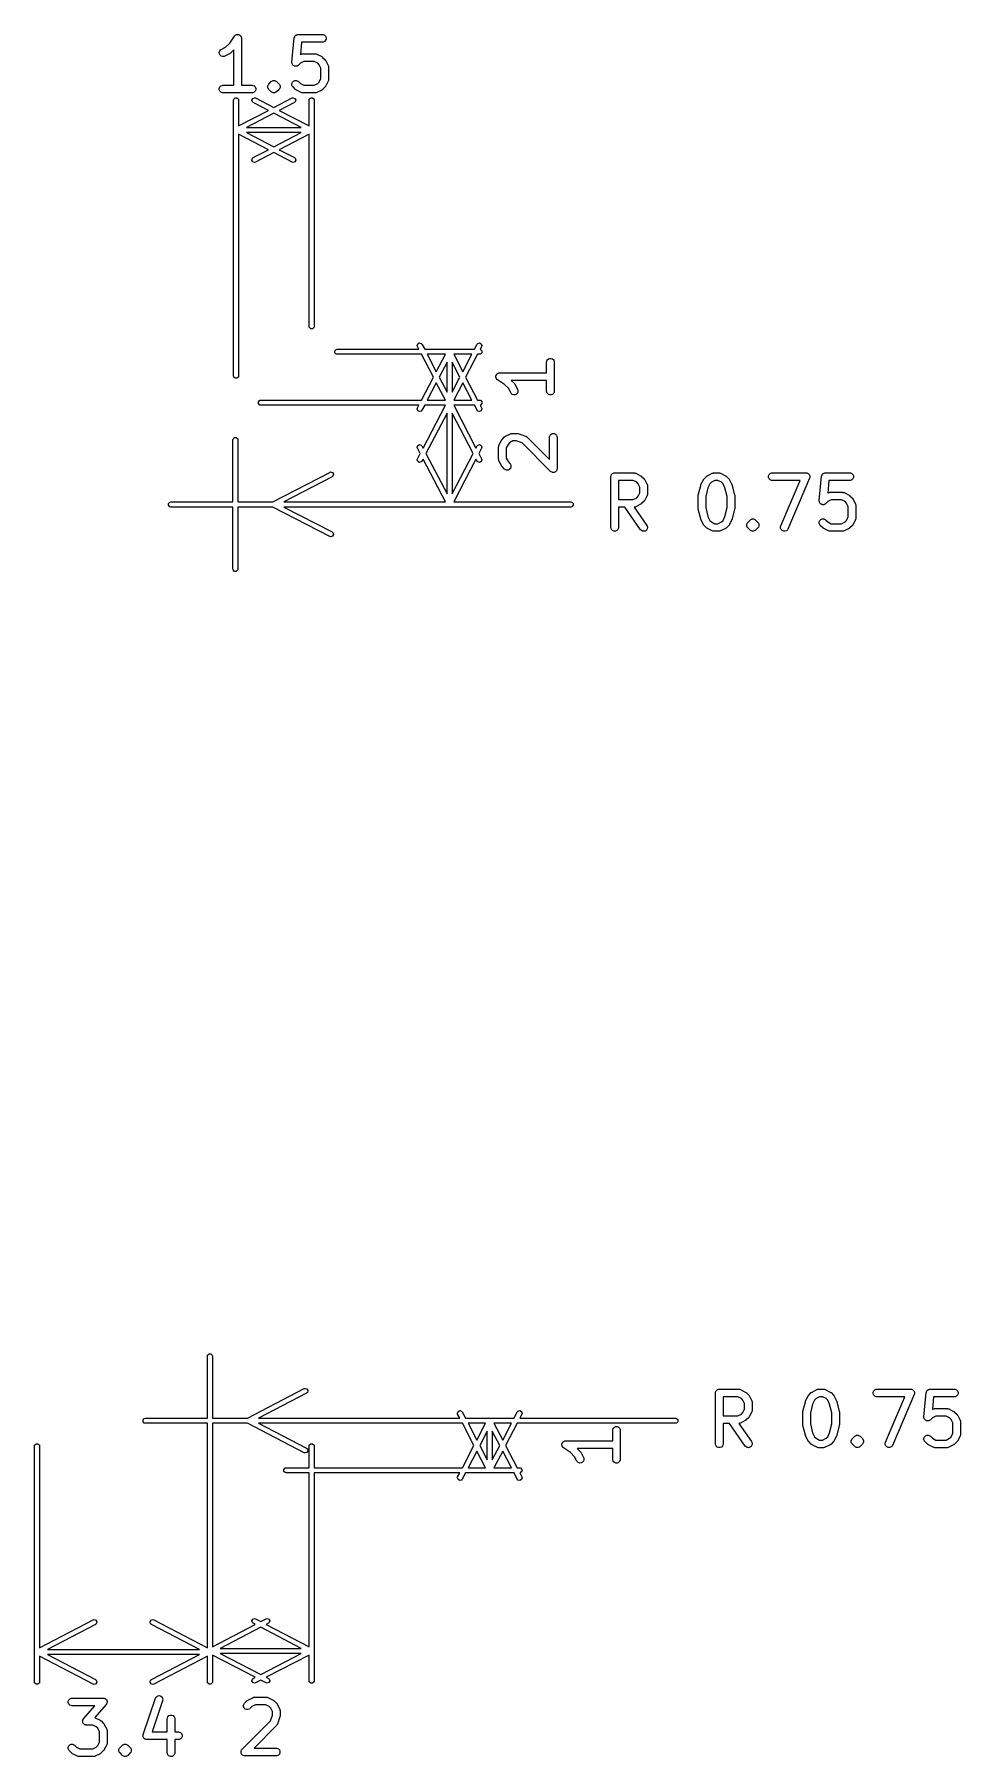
# Model space of a CAD drawing. Header units: inches. Extents: x 5.49 to 6.21, y -4.71 to -3.38.
import ezdxf

# ---------------------------------------------------------------- set-up
doc = ezdxf.new("R2010")
doc.units = ezdxf.units.IN
doc.header["$MEASUREMENT"] = 0
doc.layers.add('BLACK', color=250, linetype='CONTINUOUS')

msp = doc.modelspace()

# ---------------------------------------------------------------- linework, layer by layer
at = {"layer": 'BLACK', "linetype": 'CONTINUOUS'}
for p, q in [((5.6452, -3.3874), (5.6488, -3.3821)), ((5.6488, -3.3821), (5.6492, -3.3816)), ((5.6488, -3.3821), (5.6488, -3.3821)), ((5.6488, -3.3821), (5.6488, -3.3821)), ((5.6488, -3.3821), (5.6488, -3.3821)), ((5.6492, -3.3816), (5.6494, -3.3814)), ((5.6494, -3.3814), (5.6496, -3.3812)), ((5.6496, -3.3812), (5.6499, -3.3811)), ((5.6499, -3.3811), (5.6502, -3.381)), ((5.6502, -3.381), (5.6504, -3.3809)), ((5.6504, -3.3809), (5.6507, -3.3808)), ((5.6507, -3.3808), (5.651, -3.3808)), ((5.651, -3.3808), (5.6513, -3.3807)), ((5.6513, -3.3807), (5.6516, -3.3808)), ((5.6516, -3.3808), (5.6519, -3.3808)), ((5.6519, -3.3808), (5.6521, -3.3809)), ((5.6521, -3.3809), (5.6524, -3.381)), ((5.6524, -3.381), (5.6527, -3.3811)), ((5.6527, -3.3811), (5.6529, -3.3812)), ((5.6529, -3.3812), (5.6531, -3.3814)), ((5.6531, -3.3814), (5.6534, -3.3816)), ((5.6534, -3.3816), (5.6535, -3.3818)), ((5.6535, -3.3818), (5.6537, -3.3821)), ((5.6537, -3.3821), (5.6539, -3.3823)), ((5.6539, -3.3823), (5.654, -3.3826)), ((5.654, -3.3826), (5.6541, -3.3828)), ((5.6541, -3.3828), (5.6542, -3.3831)), ((5.6542, -3.3831), (5.6542, -3.3837)), ((5.6542, -3.3837), (5.6542, -3.3837)), ((5.6542, -3.3837), (5.6542, -3.3837)), ((5.6542, -3.3837), (5.6542, -3.3837)), ((5.6542, -3.3837), (5.6542, -3.4201)), ((5.6933, -3.4021), (5.6952, -3.3834)), ((5.6952, -3.3834), (5.6953, -3.3832)), ((5.6953, -3.3828), (5.6955, -3.3825)), ((5.6953, -3.383), (5.6953, -3.3828)), ((5.6953, -3.3831), (5.6953, -3.383)), ((5.6953, -3.3832), (5.6953, -3.3831)), ((5.6955, -3.3825), (5.6957, -3.3821)), ((5.6957, -3.3821), (5.6958, -3.3819)), ((5.6958, -3.3819), (5.6959, -3.3818)), ((5.6959, -3.3818), (5.6962, -3.3815)), ((5.6962, -3.3815), (5.6965, -3.3812)), ((5.6965, -3.3812), (5.6967, -3.3812)), ((5.6967, -3.3812), (5.6968, -3.3811)), ((5.6968, -3.3811), (5.6972, -3.381)), ((5.6972, -3.381), (5.6976, -3.3808)), ((5.6976, -3.3808), (5.6978, -3.3808)), ((5.6978, -3.3808), (5.6979, -3.3808)), ((5.6979, -3.3808), (5.6982, -3.3807)), ((5.6979, -3.3808), (5.6979, -3.3808)), ((5.6982, -3.3807), (5.7169, -3.3807)), ((5.7169, -3.3807), (5.7175, -3.3808)), ((5.7175, -3.3808), (5.7185, -3.3812)), ((5.7185, -3.3812), (5.7194, -3.3821)), ((5.7194, -3.3853), (5.7185, -3.3861)), ((5.7194, -3.3821), (5.7198, -3.3831)), ((5.7198, -3.3843), (5.7194, -3.3853)), ((5.7198, -3.3831), (5.7198, -3.3843)), ((5.6371, -3.3946), (5.6375, -3.3935)), ((5.6372, -3.3957), (5.6371, -3.3946)), ((5.6377, -3.3968), (5.6372, -3.3957)), ((5.6375, -3.3935), (5.6382, -3.3926)), ((5.6386, -3.3975), (5.6377, -3.3968)), ((5.6382, -3.3926), (5.6387, -3.3923)), ((5.6397, -3.3979), (5.6386, -3.3975)), ((5.6387, -3.3923), (5.642, -3.3906)), ((5.6408, -3.3978), (5.6397, -3.3979)), ((5.6414, -3.3976), (5.6408, -3.3978)), ((5.6451, -3.3957), (5.6414, -3.3976)), ((5.642, -3.3906), (5.6452, -3.3874)), ((5.6454, -3.3956), (5.6451, -3.3957)), ((5.6455, -3.3955), (5.6454, -3.3955)), ((5.6454, -3.3955), (5.6454, -3.3956)), ((5.6456, -3.3954), (5.6455, -3.3955)), ((5.6457, -3.3953), (5.6456, -3.3954)), ((5.6459, -3.3952), (5.6457, -3.3953)), ((5.6483, -3.3927), (5.6459, -3.3952)), ((5.6483, -3.4201), (5.6483, -3.3927)), ((5.7008, -3.3866), (5.6999, -3.3964)), ((5.6999, -3.3964), (5.7006, -3.3961)), ((5.7006, -3.3961), (5.7011, -3.3958)), ((5.7169, -3.3866), (5.7008, -3.3866)), ((5.7011, -3.3958), (5.7012, -3.3958)), ((5.7012, -3.3958), (5.7013, -3.3958)), ((5.7013, -3.3958), (5.7019, -3.3957)), ((5.7019, -3.3957), (5.7113, -3.3957)), ((5.7113, -3.3957), (5.7119, -3.3958)), ((5.7119, -3.3958), (5.712, -3.3958)), ((5.712, -3.3958), (5.7121, -3.3958)), ((5.7121, -3.3958), (5.7126, -3.3961)), ((5.7126, -3.3961), (5.7164, -3.3979)), ((5.7164, -3.3979), (5.7166, -3.3981)), ((5.7166, -3.3981), (5.7167, -3.3981)), ((5.7167, -3.3981), (5.7168, -3.3982)), ((5.7168, -3.3982), (5.7168, -3.3982)), ((5.7168, -3.3982), (5.7169, -3.3983)), ((5.7175, -3.3866), (5.7169, -3.3866)), ((5.7169, -3.3983), (5.7171, -3.3985)), ((5.7171, -3.3985), (5.719, -3.4004)), ((5.7185, -3.3861), (5.7175, -3.3866)), ((5.6933, -3.4027), (5.6933, -3.4021)), ((5.6934, -3.4029), (5.6933, -3.4027)), ((5.6934, -3.403), (5.6934, -3.4029)), ((5.6936, -3.4034), (5.6934, -3.403)), ((5.6937, -3.4038), (5.6936, -3.4034)), ((5.6938, -3.4039), (5.6937, -3.4038)), ((5.6938, -3.4041), (5.6938, -3.4039)), ((5.6941, -3.4044), (5.6938, -3.4041)), ((5.6944, -3.4047), (5.6941, -3.4044)), ((5.6945, -3.4048), (5.6944, -3.4047)), ((5.6946, -3.4049), (5.6945, -3.4048)), ((5.695, -3.4051), (5.6946, -3.4049)), ((5.6954, -3.4053), (5.695, -3.4051)), ((5.6956, -3.4053), (5.6954, -3.4053)), ((5.6957, -3.4053), (5.6956, -3.4053)), ((5.6961, -3.4053), (5.6957, -3.4053)), ((5.6966, -3.4054), (5.6961, -3.4053)), ((5.6967, -3.4053), (5.6966, -3.4054)), ((5.6969, -3.4053), (5.6967, -3.4053)), ((5.6973, -3.4052), (5.6969, -3.4053)), ((5.6977, -3.405), (5.6973, -3.4052)), ((5.6978, -3.405), (5.6977, -3.405)), ((5.6979, -3.4049), (5.6978, -3.405)), ((5.6984, -3.4045), (5.6979, -3.4049)), ((5.6999, -3.403), (5.6984, -3.4045)), ((5.7026, -3.4016), (5.6999, -3.403)), ((5.7106, -3.4016), (5.7026, -3.4016)), ((5.7133, -3.403), (5.7106, -3.4016)), ((5.7145, -3.4042), (5.7133, -3.403)), ((5.7158, -3.4069), (5.7145, -3.4042)), ((5.7158, -3.4149), (5.7158, -3.4069)), ((5.719, -3.4004), (5.7192, -3.4006)), ((5.7192, -3.4006), (5.7192, -3.4006)), ((5.7192, -3.4006), (5.7193, -3.4007)), ((5.7193, -3.4007), (5.7194, -3.4008)), ((5.7194, -3.4008), (5.7194, -3.4009)), ((5.7194, -3.4009), (5.7195, -3.4011)), ((5.7195, -3.4011), (5.7214, -3.4049)), ((5.7214, -3.4049), (5.7216, -3.4054)), ((5.7216, -3.4054), (5.7216, -3.4055)), ((5.7216, -3.4055), (5.7217, -3.4056)), ((5.7217, -3.4056), (5.7217, -3.4062)), ((5.7217, -3.4062), (5.7217, -3.4156)), ((5.6371, -3.4225), (5.6376, -3.4214)), ((5.6371, -3.4236), (5.6371, -3.4225)), ((5.6376, -3.4247), (5.6371, -3.4236)), ((5.6376, -3.4214), (5.6384, -3.4206)), ((5.6384, -3.4255), (5.6376, -3.4247)), ((5.6384, -3.4206), (5.6395, -3.4202)), ((5.6395, -3.426), (5.6384, -3.4255)), ((5.6395, -3.4202), (5.64, -3.4201)), ((5.64, -3.4201), (5.6483, -3.4201)), ((5.6542, -3.4201), (5.6625, -3.4201)), ((5.6625, -3.4201), (5.6631, -3.4202)), ((5.6631, -3.4202), (5.6642, -3.4206)), ((5.6642, -3.4255), (5.6631, -3.426)), ((5.6642, -3.4206), (5.665, -3.4214)), ((5.665, -3.4247), (5.6642, -3.4255)), ((5.665, -3.4214), (5.6654, -3.4225)), ((5.6654, -3.4236), (5.665, -3.4247)), ((5.6654, -3.4225), (5.6654, -3.4236)), ((5.6746, -3.4206), (5.6751, -3.4195)), ((5.6746, -3.4218), (5.6746, -3.4206)), ((5.6748, -3.4222), (5.6746, -3.4218)), ((5.6751, -3.4228), (5.6748, -3.4222)), ((5.6751, -3.4195), (5.6754, -3.4191)), ((5.6754, -3.4233), (5.6751, -3.4228)), ((5.6754, -3.4191), (5.6773, -3.4172)), ((5.6773, -3.4252), (5.6754, -3.4233)), ((5.6773, -3.4172), (5.6778, -3.4169)), ((5.6778, -3.4255), (5.6773, -3.4252)), ((5.6778, -3.4169), (5.6784, -3.4166)), ((5.6778, -3.4169), (5.6778, -3.4169)), ((5.6788, -3.426), (5.6778, -3.4255)), ((5.6784, -3.4166), (5.6788, -3.4164)), ((5.6788, -3.4164), (5.68, -3.4164)), ((5.68, -3.4164), (5.68, -3.4164)), ((5.68, -3.4164), (5.6804, -3.4166)), ((5.681, -3.4255), (5.68, -3.426)), ((5.6804, -3.4166), (5.681, -3.4169)), ((5.681, -3.4169), (5.681, -3.4169)), ((5.681, -3.4169), (5.6815, -3.4172)), ((5.6815, -3.4252), (5.681, -3.4255)), ((5.6815, -3.4172), (5.6834, -3.4191)), ((5.6834, -3.4233), (5.6815, -3.4252)), ((5.6834, -3.4191), (5.6837, -3.4195)), ((5.6837, -3.4228), (5.6834, -3.4233)), ((5.6837, -3.4195), (5.6842, -3.4206)), ((5.6842, -3.4218), (5.6837, -3.4228)), ((5.6842, -3.4206), (5.6842, -3.4206)), ((5.6842, -3.4206), (5.6842, -3.4218)), ((5.6934, -3.4187), (5.6938, -3.4177)), ((5.6934, -3.4199), (5.6934, -3.4187)), ((5.6938, -3.421), (5.6934, -3.4199)), ((5.6938, -3.4177), (5.6946, -3.4169)), ((5.6942, -3.4214), (5.6938, -3.421)), ((5.6961, -3.4233), (5.6942, -3.4214)), ((5.6946, -3.4169), (5.6957, -3.4164)), ((5.6957, -3.4164), (5.6969, -3.4164)), ((5.6963, -3.4235), (5.6961, -3.4233)), ((5.6964, -3.4236), (5.6963, -3.4235)), ((5.6963, -3.4235), (5.6963, -3.4235)), ((5.6965, -3.4236), (5.6964, -3.4236)), ((5.6966, -3.4237), (5.6965, -3.4236)), ((5.6968, -3.4238), (5.6966, -3.4237)), ((5.7006, -3.4257), (5.6968, -3.4238)), ((5.6969, -3.4164), (5.6979, -3.4169)), ((5.6979, -3.4169), (5.6984, -3.4172)), ((5.6984, -3.4172), (5.6999, -3.4188)), ((5.6999, -3.4188), (5.7026, -3.4201)), ((5.7026, -3.4201), (5.7106, -3.4201)), ((5.7106, -3.4201), (5.7133, -3.4188)), ((5.7164, -3.4238), (5.7126, -3.4257)), ((5.7133, -3.4188), (5.7145, -3.4176)), ((5.7145, -3.4176), (5.7158, -3.4149)), ((5.7166, -3.4237), (5.7164, -3.4238)), ((5.7167, -3.4236), (5.7166, -3.4237)), ((5.7168, -3.4236), (5.7167, -3.4236)), ((5.7169, -3.4235), (5.7168, -3.4235)), ((5.7168, -3.4235), (5.7168, -3.4236)), ((5.7171, -3.4233), (5.7169, -3.4235)), ((5.719, -3.4214), (5.7171, -3.4233)), ((5.7192, -3.4212), (5.719, -3.4214)), ((5.7193, -3.421), (5.7192, -3.4211)), ((5.7192, -3.4211), (5.7192, -3.4212)), ((5.7194, -3.421), (5.7193, -3.421)), ((5.7195, -3.4206), (5.7194, -3.4209)), ((5.7194, -3.4209), (5.7194, -3.421)), ((5.7214, -3.4169), (5.7195, -3.4206)), ((5.7216, -3.4163), (5.7214, -3.4169)), ((5.7217, -3.4161), (5.7216, -3.4162)), ((5.7216, -3.4162), (5.7216, -3.4163)), ((5.7217, -3.4156), (5.7217, -3.4161)), ((5.64, -3.426), (5.6395, -3.426)), ((5.6625, -3.426), (5.64, -3.426)), ((5.6481, -3.4317), (5.6483, -3.4309)), ((5.6481, -3.6451), (5.6481, -3.4317)), ((5.6483, -3.4309), (5.6493, -3.4299)), ((5.6493, -3.4299), (5.6508, -3.4299)), ((5.6508, -3.4299), (5.6519, -3.4309)), ((5.6519, -3.4309), (5.652, -3.4317)), ((5.652, -3.4317), (5.652, -3.4515)), ((5.6623, -3.4315), (5.663, -3.4302)), ((5.6628, -3.4329), (5.6623, -3.4315)), ((5.6631, -3.426), (5.6625, -3.426)), ((5.6634, -3.4334), (5.6628, -3.4329)), ((5.663, -3.4302), (5.6645, -3.4297)), ((5.6751, -3.4395), (5.6634, -3.4334)), ((5.6645, -3.4297), (5.6652, -3.4299)), ((5.6652, -3.4299), (5.6794, -3.4373)), ((5.68, -3.426), (5.6788, -3.426)), ((5.6788, -3.426), (5.6788, -3.426)), ((5.6794, -3.4373), (5.6935, -3.4299)), ((5.68, -3.426), (5.68, -3.426)), ((5.6953, -3.4334), (5.6836, -3.4395)), ((5.6935, -3.4299), (5.6943, -3.4297)), ((5.6943, -3.4297), (5.6957, -3.4302)), ((5.6959, -3.4329), (5.6953, -3.4334)), ((5.6957, -3.4302), (5.6964, -3.4315)), ((5.6964, -3.4315), (5.6959, -3.4329)), ((5.7011, -3.4259), (5.7006, -3.4257)), ((5.7012, -3.4259), (5.7011, -3.4259)), ((5.7013, -3.426), (5.7012, -3.4259)), ((5.7019, -3.426), (5.7013, -3.426)), ((5.7113, -3.426), (5.7019, -3.426)), ((5.7067, -3.4317), (5.7068, -3.4309)), ((5.7067, -3.4515), (5.7067, -3.4317)), ((5.7068, -3.4309), (5.7079, -3.4299)), ((5.7079, -3.4299), (5.7094, -3.4299)), ((5.7094, -3.4299), (5.7105, -3.4309)), ((5.7105, -3.4309), (5.7106, -3.4317)), ((5.7106, -3.4317), (5.7106, -3.6067)), ((5.7119, -3.426), (5.7113, -3.426)), ((5.712, -3.4259), (5.7119, -3.426)), ((5.7121, -3.4259), (5.712, -3.4259)), ((5.7126, -3.4257), (5.7121, -3.4259)), ((5.652, -3.4515), (5.6751, -3.4395)), ((5.6794, -3.4417), (5.6581, -3.4528)), ((5.7006, -3.4528), (5.6794, -3.4417)), ((5.6836, -3.4395), (5.7067, -3.4515)), ((5.6751, -3.47), (5.652, -3.458)), ((5.652, -3.458), (5.652, -3.6451)), ((5.6581, -3.4528), (5.7006, -3.4528)), ((5.6581, -3.4567), (5.6794, -3.4678)), ((5.7006, -3.4567), (5.6581, -3.4567)), ((5.6794, -3.4678), (5.7006, -3.4567)), ((5.7067, -3.458), (5.6836, -3.47)), ((5.7067, -3.6067), (5.7067, -3.458)), ((5.6623, -3.478), (5.6628, -3.4766)), ((5.663, -3.4794), (5.6623, -3.478)), ((5.6628, -3.4766), (5.6634, -3.4761)), ((5.6634, -3.4761), (5.6751, -3.47)), ((5.6794, -3.4722), (5.6652, -3.4796)), ((5.6935, -3.4796), (5.6794, -3.4722)), ((5.6836, -3.47), (5.6953, -3.4761)), ((5.6953, -3.4761), (5.6959, -3.4766)), ((5.6964, -3.478), (5.6957, -3.4794)), ((5.6959, -3.4766), (5.6964, -3.478)), ((5.6645, -3.4798), (5.663, -3.4794)), ((5.6652, -3.4796), (5.6645, -3.4798)), ((5.6943, -3.4798), (5.6935, -3.4796)), ((5.6957, -3.4794), (5.6943, -3.4798)), ((5.7068, -3.6074), (5.7067, -3.6067)), ((5.7079, -3.6085), (5.7068, -3.6074)), ((5.7094, -3.6085), (5.7079, -3.6085)), ((5.7105, -3.6074), (5.7094, -3.6085)), ((5.7106, -3.6067), (5.7105, -3.6074)), ((5.7265, -3.6256), (5.7276, -3.6246)), ((5.7276, -3.6246), (5.7283, -3.6244)), ((5.7283, -3.6244), (5.7916, -3.6244)), ((5.7903, -3.6216), (5.7908, -3.6201)), ((5.7905, -3.6223), (5.7903, -3.6216)), ((5.7916, -3.6244), (5.7905, -3.6223)), ((5.7908, -3.6201), (5.7921, -3.6194)), ((5.7921, -3.6194), (5.7935, -3.6199)), ((5.7935, -3.6199), (5.794, -3.6205)), ((5.794, -3.6205), (5.7961, -3.6244)), ((5.7961, -3.6244), (5.8347, -3.6244)), ((5.8347, -3.6244), (5.8367, -3.6205)), ((5.8367, -3.6205), (5.8372, -3.6199)), ((5.8372, -3.6199), (5.8386, -3.6194)), ((5.8386, -3.6194), (5.8399, -3.6201)), ((5.8402, -3.6223), (5.839, -3.6245)), ((5.839, -3.6245), (5.8392, -3.6246)), ((5.8392, -3.6246), (5.8403, -3.6256)), ((5.8399, -3.6201), (5.8404, -3.6216)), ((5.8404, -3.6216), (5.8402, -3.6223)), ((5.7265, -3.6271), (5.7265, -3.6256)), ((5.7276, -3.6282), (5.7265, -3.6271)), ((5.7283, -3.6283), (5.7276, -3.6282)), ((5.7937, -3.6283), (5.7283, -3.6283)), ((5.8029, -3.6461), (5.7937, -3.6283)), ((5.7981, -3.6283), (5.8051, -3.6418)), ((5.8121, -3.6283), (5.7981, -3.6283)), ((5.8051, -3.6418), (5.8121, -3.6283)), ((5.8134, -3.6344), (5.8073, -3.6461)), ((5.8134, -3.6577), (5.8134, -3.6344)), ((5.8234, -3.6461), (5.8173, -3.6344)), ((5.8173, -3.6344), (5.8173, -3.6577)), ((5.8186, -3.6283), (5.8256, -3.6418)), ((5.8326, -3.6283), (5.8186, -3.6283)), ((5.8256, -3.6418), (5.8326, -3.6283)), ((5.837, -3.6283), (5.8278, -3.6461)), ((5.8384, -3.6283), (5.837, -3.6283)), ((5.8392, -3.6282), (5.8384, -3.6283)), ((5.8403, -3.6271), (5.8392, -3.6282)), ((5.8403, -3.6256), (5.8403, -3.6271)), ((5.8905, -3.6344), (5.8906, -3.6338)), ((5.8905, -3.6427), (5.8905, -3.6344)), ((5.8906, -3.6338), (5.891, -3.6327)), ((5.891, -3.6327), (5.8919, -3.6319)), ((5.8919, -3.6319), (5.8929, -3.6315)), ((5.8929, -3.6315), (5.8941, -3.6315)), ((5.8941, -3.6315), (5.8951, -3.6319)), ((5.8951, -3.6319), (5.896, -3.6327)), ((5.896, -3.6327), (5.8964, -3.6338)), ((5.8964, -3.6338), (5.8964, -3.6344)), ((5.8964, -3.6344), (5.8964, -3.6569)), ((5.6483, -3.6459), (5.6481, -3.6451)), ((5.6493, -3.6469), (5.6483, -3.6459)), ((5.6508, -3.6469), (5.6493, -3.6469)), ((5.6519, -3.6459), (5.6508, -3.6469)), ((5.652, -3.6451), (5.6519, -3.6459)), ((5.7937, -3.6638), (5.8029, -3.6461)), ((5.8051, -3.6503), (5.7981, -3.6638)), ((5.8121, -3.6638), (5.8051, -3.6503)), ((5.8073, -3.6461), (5.8134, -3.6577)), ((5.8173, -3.6577), (5.8234, -3.6461)), ((5.8256, -3.6503), (5.8186, -3.6638)), ((5.8326, -3.6638), (5.8256, -3.6503)), ((5.8278, -3.6461), (5.837, -3.6638)), ((5.8512, -3.6451), (5.8513, -3.6448)), ((5.8512, -3.6453), (5.8512, -3.6451)), ((5.8512, -3.6456), (5.8512, -3.6453)), ((5.8512, -3.6459), (5.8512, -3.6456)), ((5.8512, -3.6462), (5.8512, -3.6459)), ((5.8513, -3.6465), (5.8512, -3.6462)), ((5.8513, -3.6448), (5.8514, -3.6445)), ((5.8514, -3.6468), (5.8513, -3.6465)), ((5.8514, -3.6445), (5.8516, -3.6443)), ((5.8516, -3.647), (5.8514, -3.6468)), ((5.8516, -3.6443), (5.8517, -3.644)), ((5.8517, -3.6473), (5.8516, -3.647)), ((5.8517, -3.644), (5.8519, -3.6438)), ((5.8519, -3.6475), (5.8517, -3.6473)), ((5.8519, -3.6438), (5.852, -3.6435)), ((5.852, -3.6477), (5.8519, -3.6475)), ((5.852, -3.6435), (5.8523, -3.6434)), ((5.8525, -3.6481), (5.852, -3.6477)), ((5.8523, -3.6434), (5.8525, -3.6432)), ((5.8525, -3.6432), (5.8528, -3.6431)), ((5.8579, -3.6517), (5.8525, -3.6481)), ((5.8525, -3.6481), (5.8525, -3.6481)), ((5.8525, -3.6481), (5.8525, -3.6481)), ((5.8525, -3.6481), (5.8525, -3.6481)), ((5.8528, -3.6431), (5.853, -3.6429)), ((5.853, -3.6429), (5.8533, -3.6428)), ((5.8533, -3.6428), (5.8536, -3.6427)), ((5.8536, -3.6427), (5.8541, -3.6427)), ((5.8541, -3.6427), (5.8541, -3.6427)), ((5.8541, -3.6427), (5.8541, -3.6427)), ((5.8541, -3.6427), (5.8541, -3.6427)), ((5.8541, -3.6427), (5.8905, -3.6427)), ((5.8611, -3.6549), (5.8579, -3.6517)), ((5.8905, -3.6486), (5.8631, -3.6486)), ((5.8631, -3.6486), (5.8656, -3.651)), ((5.8656, -3.651), (5.8658, -3.6513)), ((5.8658, -3.6513), (5.8658, -3.6513)), ((5.8658, -3.6513), (5.8659, -3.6514)), ((5.8659, -3.6514), (5.866, -3.6515)), ((5.866, -3.6515), (5.866, -3.6516)), ((5.866, -3.6516), (5.8661, -3.6518)), ((5.8661, -3.6518), (5.868, -3.6556)), ((5.8905, -3.6569), (5.8905, -3.6486)), ((5.6675, -3.665), (5.6685, -3.6639)), ((5.6675, -3.6665), (5.6675, -3.665)), ((5.6685, -3.6639), (5.6693, -3.6638)), ((5.6693, -3.6638), (5.7937, -3.6638)), ((5.7981, -3.6638), (5.8121, -3.6638)), ((5.8186, -3.6638), (5.8326, -3.6638)), ((5.837, -3.6638), (5.8384, -3.6638)), ((5.8384, -3.6638), (5.8392, -3.6639)), ((5.8392, -3.6639), (5.8403, -3.665)), ((5.8403, -3.665), (5.8403, -3.6665)), ((5.8627, -3.6582), (5.8611, -3.6549)), ((5.863, -3.6587), (5.8627, -3.6582)), ((5.8639, -3.6594), (5.863, -3.6587)), ((5.865, -3.6598), (5.8639, -3.6594)), ((5.8662, -3.6597), (5.865, -3.6598)), ((5.8672, -3.6592), (5.8662, -3.6597)), ((5.8679, -3.6583), (5.8672, -3.6592)), ((5.8683, -3.6572), (5.8679, -3.6583)), ((5.868, -3.6556), (5.8682, -3.6561)), ((5.8682, -3.6561), (5.8683, -3.6572)), ((5.8906, -3.6575), (5.8905, -3.6569)), ((5.891, -3.6585), (5.8906, -3.6575)), ((5.8919, -3.6593), (5.891, -3.6585)), ((5.8929, -3.6598), (5.8919, -3.6593)), ((5.8941, -3.6598), (5.8929, -3.6598)), ((5.8951, -3.6593), (5.8941, -3.6598)), ((5.896, -3.6585), (5.8951, -3.6593)), ((5.8964, -3.6575), (5.896, -3.6585)), ((5.8964, -3.6569), (5.8964, -3.6575)), ((5.6685, -3.6676), (5.6675, -3.6665)), ((5.6693, -3.6677), (5.6685, -3.6676)), ((5.7916, -3.6677), (5.6693, -3.6677)), ((5.7903, -3.6706), (5.7905, -3.6698)), ((5.7908, -3.672), (5.7903, -3.6706)), ((5.7905, -3.6698), (5.7916, -3.6677)), ((5.7921, -3.6727), (5.7908, -3.672)), ((5.7935, -3.6722), (5.7921, -3.6727)), ((5.794, -3.6716), (5.7935, -3.6722)), ((5.7961, -3.6677), (5.794, -3.6716)), ((5.7949, -3.7009), (5.8121, -3.6677)), ((5.8121, -3.6677), (5.7961, -3.6677)), ((5.8134, -3.6738), (5.7971, -3.7051)), ((5.8134, -3.7364), (5.8134, -3.6738)), ((5.8336, -3.7051), (5.8173, -3.6738)), ((5.8173, -3.6738), (5.8173, -3.7364)), ((5.8347, -3.6677), (5.8186, -3.6677)), ((5.8186, -3.6677), (5.8358, -3.7009)), ((5.8367, -3.6716), (5.8347, -3.6677)), ((5.8372, -3.6722), (5.8367, -3.6716)), ((5.8386, -3.6727), (5.8372, -3.6722)), ((5.8399, -3.672), (5.8386, -3.6727)), ((5.8392, -3.6676), (5.839, -3.6676)), ((5.839, -3.6676), (5.8402, -3.6698)), ((5.8403, -3.6665), (5.8392, -3.6676)), ((5.8404, -3.6706), (5.8399, -3.672)), ((5.8402, -3.6698), (5.8404, -3.6706)), ((5.8579, -3.6923), (5.8581, -3.6921)), ((5.8581, -3.6921), (5.8582, -3.692)), ((5.8582, -3.692), (5.8583, -3.692)), ((5.8583, -3.692), (5.8584, -3.6919)), ((5.8584, -3.6919), (5.8587, -3.6917)), ((5.8584, -3.6919), (5.8584, -3.6919)), ((5.8587, -3.6917), (5.8624, -3.6899)), ((5.8624, -3.6899), (5.863, -3.6896)), ((5.863, -3.6896), (5.8631, -3.6896)), ((5.8631, -3.6896), (5.8632, -3.6896)), ((5.8632, -3.6896), (5.8638, -3.6895)), ((5.8638, -3.6895), (5.8675, -3.6895)), ((5.8675, -3.6895), (5.8678, -3.6896)), ((5.8678, -3.6896), (5.8679, -3.6896)), ((5.8679, -3.6896), (5.868, -3.6896)), ((5.868, -3.6896), (5.8681, -3.6896)), ((5.8681, -3.6896), (5.8681, -3.6896)), ((5.8681, -3.6896), (5.8684, -3.6897)), ((5.8684, -3.6897), (5.8741, -3.6916)), ((5.8741, -3.6916), (5.8746, -3.6918)), ((5.8746, -3.6918), (5.8747, -3.6919)), ((5.8747, -3.6919), (5.8748, -3.6919)), ((5.8748, -3.6919), (5.8752, -3.6923)), ((5.8927, -3.6919), (5.8932, -3.6909)), ((5.8927, -3.6925), (5.8927, -3.6919)), ((5.8932, -3.6909), (5.894, -3.69)), ((5.894, -3.69), (5.895, -3.6896)), ((5.895, -3.6896), (5.8962, -3.6896)), ((5.8962, -3.6896), (5.8973, -3.69)), ((5.8973, -3.69), (5.8981, -3.6909)), ((5.8981, -3.6909), (5.8985, -3.6919)), ((5.8985, -3.6919), (5.8986, -3.6925)), ((5.6476, -3.6945), (5.6478, -3.6937)), ((5.6476, -3.7425), (5.6476, -3.6945)), ((5.6478, -3.6937), (5.6488, -3.6927)), ((5.6488, -3.6927), (5.6503, -3.6927)), ((5.6503, -3.6927), (5.6514, -3.6937)), ((5.6514, -3.6937), (5.6516, -3.6945)), ((5.6516, -3.6945), (5.6516, -3.7425)), ((5.7903, -3.7003), (5.7908, -3.6989)), ((5.7905, -3.701), (5.7903, -3.7003)), ((5.7926, -3.7051), (5.7905, -3.701)), ((5.7905, -3.7092), (5.7926, -3.7051)), ((5.7908, -3.6989), (5.7921, -3.6982)), ((5.7921, -3.6982), (5.7935, -3.6986)), ((5.7935, -3.6986), (5.794, -3.6992)), ((5.794, -3.6992), (5.7949, -3.7009)), ((5.7971, -3.7051), (5.8134, -3.7364)), ((5.8173, -3.7364), (5.8336, -3.7051)), ((5.8358, -3.7009), (5.8367, -3.6992)), ((5.8367, -3.6992), (5.8372, -3.6986)), ((5.8372, -3.6986), (5.8386, -3.6982)), ((5.8402, -3.701), (5.8381, -3.7051)), ((5.8381, -3.7051), (5.8402, -3.7092)), ((5.8386, -3.6982), (5.8399, -3.6989)), ((5.8399, -3.6989), (5.8404, -3.7003)), ((5.8404, -3.7003), (5.8402, -3.701)), ((5.8533, -3.7), (5.8534, -3.6994)), ((5.8533, -3.7094), (5.8533, -3.7)), ((5.8534, -3.6992), (5.8536, -3.6987)), ((5.8534, -3.6993), (5.8534, -3.6992)), ((5.8534, -3.6994), (5.8534, -3.6993)), ((5.8536, -3.6987), (5.8555, -3.6949)), ((5.8555, -3.6949), (5.8556, -3.6947)), ((5.8556, -3.6947), (5.8557, -3.6946)), ((5.8557, -3.6945), (5.8558, -3.6944)), ((5.8557, -3.6946), (5.8557, -3.6945)), ((5.8558, -3.6944), (5.8559, -3.6944)), ((5.8559, -3.6944), (5.856, -3.6942)), ((5.856, -3.6942), (5.8579, -3.6923)), ((5.8606, -3.698), (5.8592, -3.7007)), ((5.8592, -3.7007), (5.8592, -3.7087)), ((5.8618, -3.6968), (5.8606, -3.698)), ((5.8644, -3.6954), (5.8618, -3.6968)), ((5.867, -3.6954), (5.8644, -3.6954)), ((5.8715, -3.6969), (5.867, -3.6954)), ((5.8935, -3.719), (5.8715, -3.6969)), ((5.8752, -3.6923), (5.8927, -3.7097)), ((5.8927, -3.7097), (5.8927, -3.6925)), ((5.8986, -3.6925), (5.8986, -3.7169)), ((5.7903, -3.7099), (5.7905, -3.7092)), ((5.7908, -3.7114), (5.7903, -3.7099)), ((5.7921, -3.7121), (5.7908, -3.7114)), ((5.7935, -3.7116), (5.7921, -3.7121)), ((5.794, -3.711), (5.7935, -3.7116)), ((5.7949, -3.7094), (5.794, -3.711)), ((5.8121, -3.7425), (5.7949, -3.7094)), ((5.8358, -3.7094), (5.8186, -3.7425)), ((5.8367, -3.711), (5.8358, -3.7094)), ((5.8372, -3.7116), (5.8367, -3.711)), ((5.8386, -3.7121), (5.8372, -3.7116)), ((5.8399, -3.7114), (5.8386, -3.7121)), ((5.8404, -3.7099), (5.8399, -3.7114)), ((5.8402, -3.7092), (5.8404, -3.7099)), ((5.8534, -3.7099), (5.8533, -3.7094)), ((5.8534, -3.71), (5.8534, -3.7099)), ((5.8534, -3.7101), (5.8534, -3.71)), ((5.8536, -3.7107), (5.8534, -3.7101)), ((5.8555, -3.7144), (5.8536, -3.7107)), ((5.8556, -3.7147), (5.8555, -3.7144)), ((5.8557, -3.7148), (5.8556, -3.7147)), ((5.8558, -3.7149), (5.8557, -3.7148)), ((5.8557, -3.7148), (5.8557, -3.7148)), ((5.8559, -3.715), (5.8558, -3.7149)), ((5.856, -3.7152), (5.8559, -3.715)), ((5.8579, -3.7171), (5.856, -3.7152)), ((5.8584, -3.7174), (5.8579, -3.7171)), ((5.8594, -3.7179), (5.8584, -3.7174)), ((5.8592, -3.7087), (5.8606, -3.7114)), ((5.8606, -3.7179), (5.8594, -3.7179)), ((5.8606, -3.7114), (5.8621, -3.7129)), ((5.8616, -3.7174), (5.8606, -3.7179)), ((5.8625, -3.7166), (5.8616, -3.7174)), ((5.8621, -3.7129), (5.8625, -3.7133)), ((5.8625, -3.7133), (5.8629, -3.7144)), ((5.8629, -3.7156), (5.8625, -3.7166)), ((5.8629, -3.7144), (5.8629, -3.7156)), ((5.8981, -3.7185), (5.8973, -3.7193)), ((5.8984, -3.7178), (5.8981, -3.7185)), ((5.8985, -3.7174), (5.8984, -3.7178)), ((5.8986, -3.7169), (5.8985, -3.7174)), ((5.6786, -3.7425), (5.7226, -3.7197)), ((5.7244, -3.7231), (5.6872, -3.7425)), ((5.7226, -3.7197), (5.7233, -3.7194)), ((5.7233, -3.7194), (5.7247, -3.7199)), ((5.725, -3.7227), (5.7244, -3.7231)), ((5.7247, -3.7199), (5.7254, -3.7212)), ((5.7254, -3.7212), (5.725, -3.7227)), ((5.894, -3.7193), (5.8935, -3.719)), ((5.8947, -3.7196), (5.894, -3.7193)), ((5.895, -3.7198), (5.8947, -3.7196)), ((5.8962, -3.7198), (5.895, -3.7198)), ((5.895, -3.7198), (5.895, -3.7198)), ((5.8973, -3.7193), (5.8962, -3.7198)), ((5.9402, -3.723), (5.9403, -3.7224)), ((5.9402, -3.7624), (5.9402, -3.723)), ((5.9403, -3.7224), (5.9407, -3.7214)), ((5.9407, -3.7214), (5.9415, -3.7206)), ((5.9415, -3.7206), (5.9426, -3.7201)), ((5.9426, -3.7201), (5.9432, -3.7201)), ((5.9432, -3.7201), (5.9582, -3.7201)), ((5.9575, -3.726), (5.9461, -3.726)), ((5.9461, -3.726), (5.9461, -3.7407)), ((5.9602, -3.7273), (5.9575, -3.726)), ((5.9582, -3.7201), (5.9587, -3.7201)), ((5.9587, -3.7201), (5.9588, -3.7202)), ((5.9588, -3.7202), (5.9589, -3.7202)), ((5.9589, -3.7202), (5.9595, -3.7204)), ((5.9595, -3.7204), (5.9632, -3.7223)), ((5.9614, -3.7285), (5.9602, -3.7273)), ((5.9627, -3.7312), (5.9614, -3.7285)), ((5.9627, -3.7355), (5.9627, -3.7312)), ((5.9632, -3.7223), (5.9635, -3.7224)), ((5.9635, -3.7224), (5.9636, -3.7224)), ((5.9636, -3.7224), (5.9636, -3.7225)), ((5.9636, -3.7225), (5.9637, -3.7226)), ((5.9637, -3.7226), (5.9638, -3.7226)), ((5.9638, -3.7226), (5.964, -3.7228)), ((5.964, -3.7228), (5.9659, -3.7247)), ((5.9659, -3.7247), (5.9661, -3.7249)), ((5.9661, -3.7249), (5.9661, -3.725)), ((5.9661, -3.725), (5.9662, -3.7251)), ((5.9662, -3.7251), (5.9662, -3.7251)), ((5.9662, -3.7251), (5.9663, -3.7252)), ((5.9663, -3.7252), (5.9664, -3.7255)), ((5.9664, -3.7255), (5.9683, -3.7292)), ((5.9683, -3.7292), (5.9685, -3.7297)), ((5.9685, -3.7297), (5.9685, -3.7298)), ((5.9685, -3.7298), (5.9686, -3.7299)), ((5.9686, -3.7299), (5.9686, -3.7305)), ((5.9686, -3.7305), (5.9686, -3.7361)), ((6.0078, -3.7373), (6.0097, -3.7298)), ((6.0097, -3.7297), (6.0098, -3.7295)), ((6.0097, -3.7298), (6.0097, -3.7297)), ((6.0097, -3.7298), (6.0097, -3.7298)), ((6.0098, -3.7295), (6.0099, -3.7293)), ((6.0099, -3.7292), (6.0118, -3.7255)), ((6.0099, -3.7293), (6.0099, -3.7292)), ((6.0099, -3.7292), (6.0099, -3.7292)), ((6.0118, -3.7255), (6.0119, -3.7252)), ((6.0119, -3.7252), (6.012, -3.7251)), ((6.012, -3.7251), (6.0121, -3.725)), ((6.012, -3.7251), (6.012, -3.7251)), ((6.0121, -3.7249), (6.0123, -3.7247)), ((6.0121, -3.725), (6.0121, -3.7249)), ((6.0123, -3.7247), (6.0142, -3.7228)), ((6.0153, -3.7316), (6.0136, -3.7384)), ((6.0142, -3.7228), (6.0144, -3.7226)), ((6.0144, -3.7226), (6.0145, -3.7226)), ((6.0145, -3.7226), (6.0146, -3.7225)), ((6.0146, -3.7225), (6.0146, -3.7224)), ((6.0146, -3.7224), (6.0147, -3.7224)), ((6.0147, -3.7224), (6.015, -3.7223)), ((6.015, -3.7223), (6.0187, -3.7204)), ((6.0168, -3.7285), (6.0153, -3.7316)), ((6.018, -3.7273), (6.0168, -3.7285)), ((6.0207, -3.726), (6.018, -3.7273)), ((6.0187, -3.7204), (6.0193, -3.7202)), ((6.0193, -3.7202), (6.0194, -3.7202)), ((6.0194, -3.7202), (6.0195, -3.7201)), ((6.0195, -3.7201), (6.02, -3.7201)), ((6.02, -3.7201), (6.0238, -3.7201)), ((6.0231, -3.726), (6.0207, -3.726)), ((6.0258, -3.7273), (6.0231, -3.726)), ((6.0238, -3.7201), (6.0244, -3.7201)), ((6.0244, -3.7201), (6.0245, -3.7202)), ((6.0245, -3.7202), (6.0246, -3.7202)), ((6.0246, -3.7202), (6.0251, -3.7204)), ((6.0251, -3.7204), (6.0289, -3.7223)), ((6.027, -3.7285), (6.0258, -3.7273)), ((6.0285, -3.7316), (6.027, -3.7285)), ((6.0302, -3.7384), (6.0285, -3.7316)), ((6.0289, -3.7223), (6.0291, -3.7224)), ((6.0291, -3.7224), (6.0292, -3.7224)), ((6.0292, -3.7224), (6.0293, -3.7225)), ((6.0293, -3.7225), (6.0293, -3.7226)), ((6.0293, -3.7226), (6.0294, -3.7226)), ((6.0294, -3.7226), (6.0296, -3.7228)), ((6.0296, -3.7228), (6.0315, -3.7247)), ((6.0315, -3.7247), (6.0317, -3.7249)), ((6.0317, -3.7249), (6.0317, -3.725)), ((6.0317, -3.725), (6.0318, -3.7251)), ((6.0318, -3.7251), (6.0319, -3.7251)), ((6.0319, -3.7251), (6.0319, -3.7252)), ((6.0319, -3.7252), (6.032, -3.7255)), ((6.032, -3.7255), (6.0339, -3.7292)), ((6.0339, -3.7292), (6.0339, -3.7292)), ((6.0339, -3.7292), (6.034, -3.7293)), ((6.034, -3.7293), (6.034, -3.7295)), ((6.034, -3.7295), (6.0341, -3.7297)), ((6.0341, -3.7297), (6.0341, -3.7298)), ((6.0341, -3.7298), (6.0341, -3.7298)), ((6.0341, -3.7298), (6.036, -3.7373)), ((6.0621, -3.7224), (6.0626, -3.7214)), ((6.0621, -3.7236), (6.0621, -3.7224)), ((6.0626, -3.7247), (6.0621, -3.7236)), ((6.0626, -3.7214), (6.0634, -3.7206)), ((6.0634, -3.7255), (6.0626, -3.7247)), ((6.0634, -3.7206), (6.0645, -3.7201)), ((6.0645, -3.7259), (6.0634, -3.7255)), ((6.0645, -3.7201), (6.065, -3.7201)), ((6.065, -3.726), (6.0645, -3.7259)), ((6.065, -3.7201), (6.0913, -3.7201)), ((6.0868, -3.726), (6.065, -3.726)), ((6.0717, -3.7612), (6.0868, -3.726)), ((6.094, -3.7242), (6.0771, -3.7636)), ((6.0913, -3.7201), (6.0919, -3.7201)), ((6.0919, -3.7201), (6.0919, -3.7201)), ((6.0919, -3.7201), (6.0919, -3.7201)), ((6.0919, -3.7201), (6.0924, -3.7204)), ((6.0924, -3.7204), (6.0929, -3.7206)), ((6.0929, -3.7206), (6.0929, -3.7206)), ((6.0929, -3.7206), (6.0929, -3.7206)), ((6.0929, -3.7206), (6.0933, -3.721)), ((6.0933, -3.721), (6.0937, -3.7214)), ((6.0937, -3.7214), (6.0937, -3.7214)), ((6.0937, -3.7214), (6.0937, -3.7214)), ((6.0937, -3.7214), (6.094, -3.7219)), ((6.094, -3.7219), (6.0942, -3.7224)), ((6.0942, -3.7236), (6.094, -3.7242)), ((6.0942, -3.7224), (6.0942, -3.7225)), ((6.0942, -3.7225), (6.0942, -3.7225)), ((6.0942, -3.7225), (6.0942, -3.723)), ((6.0942, -3.723), (6.0942, -3.7236)), ((6.0942, -3.7236), (6.0942, -3.7236)), ((6.0942, -3.7236), (6.0942, -3.7236)), ((6.1015, -3.7415), (6.1033, -3.7227)), ((6.1033, -3.7227), (6.1034, -3.7225)), ((6.1034, -3.7222), (6.1037, -3.7218)), ((6.1034, -3.7224), (6.1034, -3.7222)), ((6.1034, -3.7225), (6.1034, -3.7224)), ((6.1034, -3.7224), (6.1034, -3.7224)), ((6.1037, -3.7218), (6.1038, -3.7214)), ((6.1038, -3.7214), (6.1039, -3.7213)), ((6.1039, -3.7213), (6.104, -3.7211)), ((6.104, -3.7211), (6.1043, -3.7209)), ((6.1043, -3.7209), (6.1046, -3.7206)), ((6.1046, -3.7206), (6.1048, -3.7205)), ((6.1048, -3.7205), (6.1049, -3.7204)), ((6.1049, -3.7204), (6.1053, -3.7203)), ((6.1053, -3.7203), (6.1057, -3.7201)), ((6.1057, -3.7201), (6.1059, -3.7201)), ((6.1059, -3.7201), (6.106, -3.7201)), ((6.106, -3.7201), (6.1061, -3.7201)), ((6.1061, -3.7201), (6.1063, -3.7201)), ((6.1063, -3.7201), (6.125, -3.7201)), ((6.1089, -3.726), (6.108, -3.7357)), ((6.125, -3.726), (6.1089, -3.726)), ((6.125, -3.7201), (6.1256, -3.7201)), ((6.1256, -3.7259), (6.125, -3.726)), ((6.1256, -3.7201), (6.1267, -3.7206)), ((6.1267, -3.7255), (6.1256, -3.7259)), ((6.1267, -3.7206), (6.1275, -3.7214)), ((6.1275, -3.7247), (6.1267, -3.7255)), ((6.1275, -3.7214), (6.1279, -3.7224)), ((6.1279, -3.7236), (6.1275, -3.7247)), ((6.1279, -3.7224), (6.1279, -3.7236)), ((5.5978, -3.7437), (5.5988, -3.7427)), ((5.5978, -3.7452), (5.5978, -3.7437)), ((5.5988, -3.7463), (5.5978, -3.7452)), ((5.5988, -3.7427), (5.5996, -3.7425)), ((5.5996, -3.7425), (5.6476, -3.7425)), ((5.6516, -3.7425), (5.6786, -3.7425)), ((5.6872, -3.7425), (5.6996, -3.7425)), ((5.6996, -3.7425), (5.8121, -3.7425)), ((5.8186, -3.7425), (5.8384, -3.7425)), ((5.8384, -3.7425), (5.9092, -3.7425)), ((5.9092, -3.7425), (5.9099, -3.7427)), ((5.9099, -3.7427), (5.911, -3.7437)), ((5.911, -3.7452), (5.9099, -3.7463)), ((5.911, -3.7437), (5.911, -3.7452)), ((5.9461, -3.7407), (5.9575, -3.7407)), ((5.9575, -3.7407), (5.9602, -3.7393)), ((5.9632, -3.7444), (5.9595, -3.7463)), ((5.9602, -3.7393), (5.9614, -3.7381)), ((5.9614, -3.7381), (5.9627, -3.7355)), ((5.9635, -3.7443), (5.9632, -3.7444)), ((5.9636, -3.7442), (5.9635, -3.7443)), ((5.9637, -3.7441), (5.9636, -3.7442)), ((5.9636, -3.7442), (5.9636, -3.7442)), ((5.9638, -3.744), (5.9637, -3.7441)), ((5.964, -3.7439), (5.9638, -3.744)), ((5.9659, -3.742), (5.964, -3.7439)), ((5.9661, -3.7418), (5.9659, -3.742)), ((5.9662, -3.7416), (5.9661, -3.7417)), ((5.9661, -3.7417), (5.9661, -3.7418)), ((5.9663, -3.7415), (5.9662, -3.7415)), ((5.9662, -3.7415), (5.9662, -3.7416)), ((5.9664, -3.7412), (5.9663, -3.7415)), ((5.9683, -3.7375), (5.9664, -3.7412)), ((5.9685, -3.7369), (5.9683, -3.7375)), ((5.9686, -3.7367), (5.9685, -3.7368)), ((5.9685, -3.7368), (5.9685, -3.7369)), ((5.9686, -3.7361), (5.9686, -3.7367)), ((6.0077, -3.7377), (6.0078, -3.7374)), ((6.0077, -3.7379), (6.0077, -3.7377)), ((6.0077, -3.738), (6.0077, -3.7379)), ((6.0077, -3.7379), (6.0077, -3.7379)), ((6.0077, -3.7474), (6.0077, -3.738)), ((6.0078, -3.7374), (6.0078, -3.7373)), ((6.0078, -3.7374), (6.0078, -3.7374)), ((6.0136, -3.7384), (6.0136, -3.747)), ((6.0302, -3.747), (6.0302, -3.7384)), ((6.036, -3.7373), (6.036, -3.7374)), ((6.036, -3.7374), (6.0361, -3.7374)), ((6.0361, -3.7374), (6.0361, -3.7377)), ((6.0361, -3.7377), (6.0361, -3.7379)), ((6.0361, -3.7379), (6.0361, -3.7379)), ((6.0361, -3.7379), (6.0361, -3.738)), ((6.0361, -3.738), (6.0361, -3.7474)), ((6.1015, -3.7421), (6.1015, -3.7415)), ((6.1015, -3.7422), (6.1015, -3.7421)), ((6.1015, -3.7423), (6.1015, -3.7422)), ((6.1017, -3.7427), (6.1015, -3.7423)), ((6.1018, -3.7432), (6.1017, -3.7427)), ((6.1019, -3.7433), (6.1018, -3.7432)), ((6.1019, -3.7434), (6.1019, -3.7433)), ((6.1022, -3.7437), (6.1019, -3.7434)), ((6.1025, -3.7441), (6.1022, -3.7437)), ((6.1027, -3.7441), (6.1025, -3.7441)), ((6.1028, -3.7442), (6.1027, -3.7441)), ((6.1032, -3.7444), (6.1028, -3.7442)), ((6.1035, -3.7446), (6.1032, -3.7444)), ((6.1037, -3.7446), (6.1035, -3.7446)), ((6.1038, -3.7447), (6.1037, -3.7446)), ((6.1043, -3.7447), (6.1038, -3.7447)), ((6.1047, -3.7447), (6.1043, -3.7447)), ((6.1048, -3.7447), (6.1047, -3.7447)), ((6.105, -3.7447), (6.1048, -3.7447)), ((6.1054, -3.7445), (6.105, -3.7447)), ((6.1058, -3.7444), (6.1054, -3.7445)), ((6.1059, -3.7443), (6.1058, -3.7444)), ((6.106, -3.7442), (6.1059, -3.7443)), ((6.1065, -3.7439), (6.106, -3.7442)), ((6.108, -3.7423), (6.1065, -3.7439)), ((6.108, -3.7357), (6.1087, -3.7354)), ((6.1107, -3.741), (6.108, -3.7423)), ((6.1087, -3.7354), (6.1092, -3.7352)), ((6.1092, -3.7352), (6.1093, -3.7352)), ((6.1093, -3.7352), (6.1094, -3.7351)), ((6.1094, -3.7351), (6.11, -3.7351)), ((6.11, -3.7351), (6.1194, -3.7351)), ((6.1187, -3.741), (6.1107, -3.741)), ((6.1214, -3.7423), (6.1187, -3.741)), ((6.1194, -3.7351), (6.12, -3.7351)), ((6.12, -3.7351), (6.1201, -3.7352)), ((6.1201, -3.7352), (6.1202, -3.7352)), ((6.1202, -3.7352), (6.1207, -3.7354)), ((6.1207, -3.7354), (6.1245, -3.7373)), ((6.1226, -3.7435), (6.1214, -3.7423)), ((6.1239, -3.7462), (6.1226, -3.7435)), ((6.1245, -3.7373), (6.1247, -3.7374)), ((6.1247, -3.7374), (6.1248, -3.7374)), ((6.1248, -3.7374), (6.1249, -3.7375)), ((6.1249, -3.7375), (6.125, -3.7376)), ((6.125, -3.7376), (6.125, -3.7376)), ((6.125, -3.7376), (6.1252, -3.7378)), ((6.1252, -3.7378), (6.1271, -3.7397)), ((6.1271, -3.7397), (6.1273, -3.7399)), ((6.1273, -3.7399), (6.1274, -3.74)), ((6.1274, -3.74), (6.1274, -3.7401)), ((6.1274, -3.7401), (6.1275, -3.7401)), ((6.1275, -3.7401), (6.1275, -3.7402)), ((6.1275, -3.7402), (6.1277, -3.7405)), ((6.1277, -3.7405), (6.1295, -3.7442)), ((6.1295, -3.7442), (6.1297, -3.7447)), ((6.1297, -3.7447), (6.1298, -3.7448)), ((6.1298, -3.7448), (6.1298, -3.7449)), ((6.1298, -3.7449), (6.1298, -3.7455)), ((5.5996, -3.7465), (5.5988, -3.7463)), ((5.6476, -3.7465), (5.5996, -3.7465)), ((5.6476, -3.7945), (5.6476, -3.7465)), ((5.6693, -3.7465), (5.6516, -3.7465)), ((5.6516, -3.7465), (5.6516, -3.7945)), ((5.6786, -3.7465), (5.6693, -3.7465)), ((5.7226, -3.7693), (5.6786, -3.7465)), ((5.8291, -3.7465), (5.6872, -3.7465)), ((5.6872, -3.7465), (5.7244, -3.7658)), ((5.9092, -3.7465), (5.8291, -3.7465)), ((5.9099, -3.7463), (5.9092, -3.7465)), ((5.951, -3.7466), (5.9461, -3.7466)), ((5.9461, -3.7466), (5.9461, -3.7624)), ((5.9632, -3.7641), (5.951, -3.7466)), ((5.9587, -3.7465), (5.9582, -3.7466)), ((5.9582, -3.7466), (5.9681, -3.7607)), ((5.9588, -3.7465), (5.9587, -3.7465)), ((5.9589, -3.7465), (5.9588, -3.7465)), ((5.9595, -3.7463), (5.9589, -3.7465)), ((6.0077, -3.7475), (6.0077, -3.7474)), ((6.0077, -3.7478), (6.0077, -3.7475)), ((6.0077, -3.7475), (6.0077, -3.7475)), ((6.0078, -3.748), (6.0077, -3.7478)), ((6.0078, -3.7481), (6.0078, -3.748)), ((6.0078, -3.748), (6.0078, -3.748)), ((6.0097, -3.7556), (6.0078, -3.7481)), ((6.0097, -3.7557), (6.0097, -3.7556)), ((6.0098, -3.7559), (6.0097, -3.7557)), ((6.0097, -3.7557), (6.0097, -3.7557)), ((6.0099, -3.7562), (6.0098, -3.7559)), ((6.0118, -3.76), (6.0099, -3.7562)), ((6.0099, -3.7562), (6.0099, -3.7562)), ((6.0099, -3.7562), (6.0099, -3.7562)), ((6.0136, -3.747), (6.0153, -3.7539)), ((6.0153, -3.7539), (6.0168, -3.7569)), ((6.0168, -3.7569), (6.018, -3.7581)), ((6.018, -3.7581), (6.0207, -3.7594)), ((6.0231, -3.7594), (6.0258, -3.7581)), ((6.0258, -3.7581), (6.027, -3.7569)), ((6.027, -3.7569), (6.0285, -3.7539)), ((6.0285, -3.7539), (6.0302, -3.747)), ((6.0339, -3.7562), (6.032, -3.76)), ((6.034, -3.7562), (6.0339, -3.7562)), ((6.0339, -3.7562), (6.0339, -3.7562)), ((6.0341, -3.7557), (6.034, -3.7559)), ((6.034, -3.7559), (6.034, -3.7562)), ((6.036, -3.7481), (6.0341, -3.7556)), ((6.0341, -3.7556), (6.0341, -3.7557)), ((6.0341, -3.7557), (6.0341, -3.7557)), ((6.0361, -3.748), (6.036, -3.748)), ((6.036, -3.748), (6.036, -3.7481)), ((6.0361, -3.7474), (6.0361, -3.7475)), ((6.0361, -3.7475), (6.0361, -3.7475)), ((6.0361, -3.7475), (6.0361, -3.7478)), ((6.0361, -3.7478), (6.0361, -3.748)), ((6.0457, -3.7589), (6.0461, -3.7584)), ((6.0461, -3.7584), (6.0479, -3.7566)), ((6.0479, -3.7566), (6.0484, -3.7562)), ((6.0484, -3.7562), (6.0491, -3.7559)), ((6.0484, -3.7562), (6.0484, -3.7562)), ((6.0491, -3.7559), (6.0495, -3.7557)), ((6.0495, -3.7557), (6.0506, -3.7557)), ((6.0506, -3.7557), (6.0506, -3.7557)), ((6.0506, -3.7557), (6.051, -3.7559)), ((6.051, -3.7559), (6.0517, -3.7562)), ((6.0517, -3.7562), (6.0517, -3.7562)), ((6.0517, -3.7562), (6.0521, -3.7566)), ((6.0521, -3.7566), (6.054, -3.7584)), ((6.054, -3.7584), (6.0544, -3.7589)), ((6.1015, -3.7581), (6.1019, -3.757)), ((6.1015, -3.7592), (6.1015, -3.7581)), ((6.1019, -3.757), (6.1028, -3.7562)), ((6.1028, -3.7562), (6.1038, -3.7557)), ((6.1038, -3.7557), (6.105, -3.7557)), ((6.105, -3.7557), (6.106, -3.7562)), ((6.106, -3.7562), (6.1065, -3.7566)), ((6.1065, -3.7566), (6.108, -3.7581)), ((6.108, -3.7581), (6.1107, -3.7594)), ((6.1187, -3.7594), (6.1214, -3.7581)), ((6.1214, -3.7581), (6.1226, -3.7569)), ((6.1226, -3.7569), (6.1239, -3.7542)), ((6.1239, -3.7542), (6.1239, -3.7462)), ((6.1295, -3.7562), (6.1277, -3.76)), ((6.1297, -3.7557), (6.1295, -3.7562)), ((6.1298, -3.7556), (6.1297, -3.7557)), ((6.1298, -3.7455), (6.1298, -3.7549)), ((6.1298, -3.7549), (6.1298, -3.7555)), ((6.1298, -3.7555), (6.1298, -3.7556)), ((5.7233, -3.7695), (5.7226, -3.7693)), ((5.7247, -3.7691), (5.7233, -3.7695)), ((5.7244, -3.7658), (5.725, -3.7663)), ((5.7254, -3.7677), (5.7247, -3.7691)), ((5.725, -3.7663), (5.7254, -3.7677)), ((5.9403, -3.763), (5.9402, -3.7624)), ((5.9407, -3.764), (5.9403, -3.763)), ((5.9415, -3.7648), (5.9407, -3.764)), ((5.9426, -3.7653), (5.9415, -3.7648)), ((5.9437, -3.7653), (5.9426, -3.7653)), ((5.9448, -3.7648), (5.9437, -3.7653)), ((5.9456, -3.764), (5.9448, -3.7648)), ((5.9461, -3.763), (5.9456, -3.764)), ((5.9461, -3.7624), (5.9461, -3.763)), ((5.9636, -3.7645), (5.9632, -3.7641)), ((5.9646, -3.7651), (5.9636, -3.7645)), ((5.9657, -3.7653), (5.9646, -3.7651)), ((5.9669, -3.7651), (5.9657, -3.7653)), ((5.9678, -3.7644), (5.9669, -3.7651)), ((5.9684, -3.7635), (5.9678, -3.7644)), ((5.9681, -3.7607), (5.9684, -3.7612)), ((5.9684, -3.7612), (5.9686, -3.7623)), ((5.9686, -3.7623), (5.9684, -3.7635)), ((6.0119, -3.7602), (6.0118, -3.76)), ((6.012, -3.7603), (6.0119, -3.7602)), ((6.012, -3.7604), (6.012, -3.7603)), ((6.0121, -3.7605), (6.012, -3.7604)), ((6.0123, -3.7607), (6.0121, -3.7605)), ((6.0121, -3.7605), (6.0121, -3.7605)), ((6.0142, -3.7626), (6.0123, -3.7607)), ((6.0144, -3.7628), (6.0142, -3.7626)), ((6.0145, -3.7629), (6.0144, -3.7628)), ((6.0146, -3.7629), (6.0145, -3.7629)), ((6.0146, -3.763), (6.0146, -3.7629)), ((6.0147, -3.763), (6.0146, -3.763)), ((6.015, -3.7632), (6.0147, -3.763)), ((6.0187, -3.765), (6.015, -3.7632)), ((6.0193, -3.7652), (6.0187, -3.765)), ((6.0194, -3.7652), (6.0193, -3.7652)), ((6.0195, -3.7653), (6.0194, -3.7652)), ((6.02, -3.7653), (6.0195, -3.7653)), ((6.0238, -3.7653), (6.02, -3.7653)), ((6.0207, -3.7594), (6.0231, -3.7594)), ((6.0244, -3.7653), (6.0238, -3.7653)), ((6.0245, -3.7652), (6.0244, -3.7653)), ((6.0246, -3.7652), (6.0245, -3.7652)), ((6.0251, -3.765), (6.0246, -3.7652)), ((6.0289, -3.7632), (6.0251, -3.765)), ((6.0291, -3.763), (6.0289, -3.7632)), ((6.0292, -3.763), (6.0291, -3.763)), ((6.0293, -3.7629), (6.0292, -3.763)), ((6.0294, -3.7628), (6.0293, -3.7629)), ((6.0293, -3.7629), (6.0293, -3.7629)), ((6.0296, -3.7626), (6.0294, -3.7628)), ((6.0315, -3.7607), (6.0296, -3.7626)), ((6.0317, -3.7605), (6.0315, -3.7607)), ((6.0318, -3.7604), (6.0317, -3.7605)), ((6.0317, -3.7605), (6.0317, -3.7605)), ((6.0319, -3.7603), (6.0318, -3.7604)), ((6.032, -3.76), (6.0319, -3.7602)), ((6.0319, -3.7602), (6.0319, -3.7603)), ((6.0453, -3.7599), (6.0457, -3.7589)), ((6.0453, -3.7611), (6.0453, -3.7599)), ((6.0456, -3.7618), (6.0453, -3.7611)), ((6.0457, -3.7622), (6.0456, -3.7618)), ((6.0461, -3.7626), (6.0457, -3.7622)), ((6.0479, -3.7645), (6.0461, -3.7626)), ((6.0484, -3.7648), (6.0479, -3.7645)), ((6.0495, -3.7653), (6.0484, -3.7648)), ((6.0506, -3.7653), (6.0495, -3.7653)), ((6.0495, -3.7653), (6.0495, -3.7653)), ((6.0517, -3.7648), (6.0506, -3.7653)), ((6.0506, -3.7653), (6.0506, -3.7653)), ((6.0521, -3.7645), (6.0517, -3.7648)), ((6.054, -3.7626), (6.0521, -3.7645)), ((6.0544, -3.7622), (6.054, -3.7626)), ((6.0544, -3.7589), (6.0548, -3.7599)), ((6.0548, -3.7611), (6.0544, -3.7622)), ((6.0548, -3.7599), (6.0548, -3.7599)), ((6.0548, -3.7599), (6.0548, -3.7611)), ((6.0715, -3.7618), (6.0717, -3.7612)), ((6.0715, -3.7629), (6.0715, -3.7618)), ((6.0719, -3.764), (6.0715, -3.7629)), ((6.0727, -3.7648), (6.0719, -3.764)), ((6.0738, -3.7653), (6.0727, -3.7648)), ((6.0749, -3.7653), (6.0738, -3.7653)), ((6.076, -3.7649), (6.0749, -3.7653)), ((6.0768, -3.7641), (6.076, -3.7649)), ((6.0771, -3.7636), (6.0768, -3.7641)), ((6.1019, -3.7603), (6.1015, -3.7592)), ((6.1023, -3.7607), (6.1019, -3.7603)), ((6.1042, -3.7626), (6.1023, -3.7607)), ((6.1044, -3.7628), (6.1042, -3.7626)), ((6.1045, -3.7629), (6.1044, -3.7628)), ((6.1046, -3.7629), (6.1045, -3.7629)), ((6.1046, -3.763), (6.1046, -3.7629)), ((6.1047, -3.763), (6.1046, -3.763)), ((6.105, -3.7632), (6.1047, -3.763)), ((6.1087, -3.765), (6.105, -3.7632)), ((6.1092, -3.7652), (6.1087, -3.765)), ((6.1093, -3.7652), (6.1092, -3.7652)), ((6.1094, -3.7653), (6.1093, -3.7652)), ((6.11, -3.7653), (6.1094, -3.7653)), ((6.1194, -3.7653), (6.11, -3.7653)), ((6.1107, -3.7594), (6.1187, -3.7594)), ((6.12, -3.7653), (6.1194, -3.7653)), ((6.1201, -3.7652), (6.12, -3.7653)), ((6.1202, -3.7652), (6.1201, -3.7652)), ((6.1207, -3.765), (6.1202, -3.7652)), ((6.1245, -3.7632), (6.1207, -3.765)), ((6.1247, -3.763), (6.1245, -3.7632)), ((6.1248, -3.763), (6.1247, -3.763)), ((6.1249, -3.7629), (6.1248, -3.763)), ((6.125, -3.7629), (6.1249, -3.7629)), ((6.1252, -3.7626), (6.125, -3.7628)), ((6.125, -3.7628), (6.125, -3.7629)), ((6.1271, -3.7607), (6.1252, -3.7626)), ((6.1273, -3.7605), (6.1271, -3.7607)), ((6.1274, -3.7605), (6.1273, -3.7605)), ((6.1275, -3.7603), (6.1274, -3.7604)), ((6.1274, -3.7604), (6.1274, -3.7605)), ((6.1277, -3.76), (6.1275, -3.7602)), ((6.1275, -3.7602), (6.1275, -3.7603)), ((5.6478, -3.7952), (5.6476, -3.7945)), ((5.6488, -3.7963), (5.6478, -3.7952)), ((5.6503, -3.7963), (5.6488, -3.7963)), ((5.6514, -3.7952), (5.6503, -3.7963)), ((5.6516, -3.7945), (5.6514, -3.7952)), ((5.6279, -4.4037), (5.6281, -4.4029)), ((5.6279, -4.4517), (5.6279, -4.4037)), ((5.6281, -4.4029), (5.6292, -4.4019)), ((5.6292, -4.4019), (5.6307, -4.4019)), ((5.6307, -4.4019), (5.6317, -4.4029)), ((5.6317, -4.4029), (5.6319, -4.4037)), ((5.6319, -4.4037), (5.6319, -4.4517)), ((5.6589, -4.4517), (5.7029, -4.4289)), ((5.7047, -4.4324), (5.6675, -4.4517)), ((5.7029, -4.4289), (5.7036, -4.4287)), ((5.7036, -4.4287), (5.705, -4.4291)), ((5.7053, -4.4319), (5.7047, -4.4324)), ((5.705, -4.4291), (5.7057, -4.4304)), ((5.7057, -4.4304), (5.7053, -4.4319)), ((6.0212, -4.4322), (6.0213, -4.4317)), ((6.0212, -4.4716), (6.0212, -4.4322)), ((6.0213, -4.4317), (6.0217, -4.4306)), ((6.0217, -4.4306), (6.0225, -4.4298)), ((6.0225, -4.4298), (6.0236, -4.4293)), ((6.0236, -4.4293), (6.0242, -4.4293)), ((6.0242, -4.4293), (6.0392, -4.4293)), ((6.0385, -4.4352), (6.0271, -4.4352)), ((6.0271, -4.4352), (6.0271, -4.4499)), ((6.0412, -4.4365), (6.0385, -4.4352)), ((6.0392, -4.4293), (6.0397, -4.4293)), ((6.0397, -4.4293), (6.0398, -4.4294)), ((6.0398, -4.4294), (6.0399, -4.4294)), ((6.0399, -4.4294), (6.0405, -4.4296)), ((6.0405, -4.4296), (6.0442, -4.4315)), ((6.0423, -4.4377), (6.0412, -4.4365)), ((6.0437, -4.4404), (6.0423, -4.4377)), ((6.0442, -4.4315), (6.0445, -4.4316)), ((6.0445, -4.4316), (6.0445, -4.4317)), ((6.0445, -4.4317), (6.0446, -4.4317)), ((6.0446, -4.4317), (6.0447, -4.4318)), ((6.0447, -4.4318), (6.0448, -4.4318)), ((6.0448, -4.4318), (6.045, -4.432)), ((6.045, -4.432), (6.0469, -4.4339)), ((6.0469, -4.4339), (6.047, -4.4341)), ((6.047, -4.4341), (6.0471, -4.4342)), ((6.0471, -4.4342), (6.0472, -4.4343)), ((6.0472, -4.4343), (6.0472, -4.4343)), ((6.0472, -4.4343), (6.0473, -4.4344)), ((6.0473, -4.4344), (6.0474, -4.4347)), ((6.0474, -4.4347), (6.0493, -4.4384)), ((6.0493, -4.4384), (6.0495, -4.439)), ((6.0908, -4.4387), (6.0908, -4.4385)), ((6.0908, -4.4385), (6.0909, -4.4385)), ((6.0909, -4.4384), (6.0928, -4.4347)), ((6.0909, -4.4385), (6.0909, -4.4384)), ((6.0928, -4.4347), (6.0929, -4.4344)), ((6.0929, -4.4344), (6.0929, -4.4343)), ((6.0929, -4.4343), (6.093, -4.4343)), ((6.093, -4.4343), (6.0931, -4.4342)), ((6.0931, -4.4341), (6.0933, -4.4339)), ((6.0931, -4.4342), (6.0931, -4.4341)), ((6.0933, -4.4339), (6.0952, -4.432)), ((6.0952, -4.432), (6.0954, -4.4318)), ((6.0954, -4.4318), (6.0955, -4.4318)), ((6.0955, -4.4318), (6.0955, -4.4317)), ((6.0955, -4.4317), (6.0956, -4.4317)), ((6.0956, -4.4317), (6.0957, -4.4316)), ((6.0957, -4.4316), (6.0959, -4.4315)), ((6.0959, -4.4315), (6.0997, -4.4296)), ((6.0978, -4.4377), (6.0963, -4.4408)), ((6.099, -4.4365), (6.0978, -4.4377)), ((6.1017, -4.4352), (6.099, -4.4365)), ((6.0997, -4.4296), (6.1002, -4.4294)), ((6.1002, -4.4294), (6.1003, -4.4294)), ((6.1003, -4.4294), (6.1004, -4.4293)), ((6.1004, -4.4293), (6.101, -4.4293)), ((6.101, -4.4293), (6.1048, -4.4293)), ((6.1041, -4.4352), (6.1017, -4.4352)), ((6.1068, -4.4365), (6.1041, -4.4352)), ((6.1048, -4.4293), (6.1053, -4.4293)), ((6.1053, -4.4293), (6.1054, -4.4294)), ((6.1054, -4.4294), (6.1055, -4.4294)), ((6.1055, -4.4294), (6.1061, -4.4296)), ((6.1061, -4.4296), (6.1098, -4.4315)), ((6.108, -4.4377), (6.1068, -4.4365)), ((6.1095, -4.4408), (6.108, -4.4377)), ((6.1098, -4.4315), (6.1101, -4.4316)), ((6.1101, -4.4316), (6.1102, -4.4317)), ((6.1102, -4.4317), (6.1102, -4.4317)), ((6.1102, -4.4317), (6.1103, -4.4318)), ((6.1103, -4.4318), (6.1104, -4.4318)), ((6.1104, -4.4318), (6.1106, -4.432)), ((6.1106, -4.432), (6.1125, -4.4339)), ((6.1125, -4.4339), (6.1127, -4.4341)), ((6.1127, -4.4341), (6.1127, -4.4342)), ((6.1127, -4.4342), (6.1128, -4.4343)), ((6.1128, -4.4343), (6.1128, -4.4343)), ((6.1128, -4.4343), (6.1129, -4.4344)), ((6.1129, -4.4344), (6.113, -4.4347)), ((6.113, -4.4347), (6.1149, -4.4384)), ((6.1149, -4.4384), (6.1149, -4.4385)), ((6.1149, -4.4385), (6.1149, -4.4385)), ((6.1149, -4.4385), (6.115, -4.4387)), ((6.1431, -4.4317), (6.1436, -4.4306)), ((6.1431, -4.4328), (6.1431, -4.4317)), ((6.1436, -4.4339), (6.1431, -4.4328)), ((6.1436, -4.4306), (6.1444, -4.4298)), ((6.1444, -4.4347), (6.1436, -4.4339)), ((6.1444, -4.4298), (6.1454, -4.4293)), ((6.1454, -4.4351), (6.1444, -4.4347)), ((6.1454, -4.4293), (6.146, -4.4293)), ((6.146, -4.4352), (6.1454, -4.4351)), ((6.146, -4.4293), (6.1723, -4.4293)), ((6.1678, -4.4352), (6.146, -4.4352)), ((6.1527, -4.4704), (6.1678, -4.4352)), ((6.175, -4.4334), (6.1581, -4.4728)), ((6.1723, -4.4293), (6.1728, -4.4293)), ((6.1728, -4.4293), (6.1729, -4.4293)), ((6.1729, -4.4293), (6.1729, -4.4293)), ((6.1729, -4.4293), (6.1734, -4.4296)), ((6.1734, -4.4296), (6.1739, -4.4298)), ((6.1739, -4.4298), (6.1739, -4.4298)), ((6.1739, -4.4298), (6.1739, -4.4298)), ((6.1739, -4.4298), (6.1743, -4.4302)), ((6.1743, -4.4302), (6.1747, -4.4306)), ((6.1747, -4.4306), (6.1747, -4.4306)), ((6.1747, -4.4306), (6.1747, -4.4306)), ((6.1747, -4.4306), (6.1749, -4.4311)), ((6.1749, -4.4311), (6.1752, -4.4317)), ((6.1751, -4.4328), (6.175, -4.4334)), ((6.1752, -4.4328), (6.1751, -4.4328)), ((6.1751, -4.4328), (6.1751, -4.4328)), ((6.1752, -4.4317), (6.1752, -4.4317)), ((6.1752, -4.4317), (6.1752, -4.4317)), ((6.1752, -4.4317), (6.1752, -4.4323)), ((6.1752, -4.4323), (6.1752, -4.4328)), ((6.1824, -4.4507), (6.1843, -4.4319)), ((6.1843, -4.4319), (6.1844, -4.4317)), ((6.1844, -4.4314), (6.1846, -4.431)), ((6.1844, -4.4316), (6.1844, -4.4314)), ((6.1844, -4.4317), (6.1844, -4.4316)), ((6.1844, -4.4317), (6.1844, -4.4317)), ((6.1846, -4.431), (6.1848, -4.4306)), ((6.1848, -4.4306), (6.1849, -4.4305)), ((6.1849, -4.4305), (6.185, -4.4304)), ((6.185, -4.4304), (6.1853, -4.4301)), ((6.1853, -4.4301), (6.1856, -4.4298)), ((6.1856, -4.4298), (6.1858, -4.4297)), ((6.1858, -4.4297), (6.1859, -4.4296)), ((6.1859, -4.4296), (6.1863, -4.4295)), ((6.1863, -4.4295), (6.1867, -4.4293)), ((6.1867, -4.4293), (6.1869, -4.4293)), ((6.1869, -4.4293), (6.187, -4.4293)), ((6.187, -4.4293), (6.187, -4.4293)), ((6.187, -4.4293), (6.1873, -4.4293)), ((6.1873, -4.4293), (6.206, -4.4293)), ((6.1899, -4.4352), (6.189, -4.445)), ((6.206, -4.4352), (6.1899, -4.4352)), ((6.206, -4.4293), (6.2066, -4.4293)), ((6.2066, -4.4351), (6.206, -4.4352)), ((6.2066, -4.4293), (6.2076, -4.4298)), ((6.2076, -4.4347), (6.2066, -4.4351)), ((6.2076, -4.4298), (6.2085, -4.4306)), ((6.2085, -4.4339), (6.2076, -4.4347)), ((6.2085, -4.4306), (6.2089, -4.4317)), ((6.2089, -4.4328), (6.2085, -4.4339)), ((6.2089, -4.4317), (6.2089, -4.4328)), ((5.5781, -4.4529), (5.5791, -4.4519)), ((5.5791, -4.4519), (5.5799, -4.4517)), ((5.5799, -4.4517), (5.6279, -4.4517)), ((5.6319, -4.4517), (5.6589, -4.4517)), ((5.6675, -4.4517), (5.6799, -4.4517)), ((5.6799, -4.4517), (5.8232, -4.4517)), ((5.8214, -4.4479), (5.8219, -4.4465)), ((5.8216, -4.4487), (5.8214, -4.4479)), ((5.8232, -4.4517), (5.8216, -4.4487)), ((5.8219, -4.4465), (5.8232, -4.4458)), ((5.8232, -4.4458), (5.8246, -4.4463)), ((5.8246, -4.4463), (5.8251, -4.4469)), ((5.8251, -4.4469), (5.8276, -4.4517)), ((5.8276, -4.4517), (5.8653, -4.4517)), ((5.8653, -4.4517), (5.8678, -4.4469)), ((5.8678, -4.4469), (5.8683, -4.4463)), ((5.8683, -4.4463), (5.8697, -4.4458)), ((5.8697, -4.4458), (5.8711, -4.4465)), ((5.8713, -4.4487), (5.8697, -4.4517)), ((5.8697, -4.4517), (5.9902, -4.4517)), ((5.8711, -4.4465), (5.8715, -4.4479)), ((5.8715, -4.4479), (5.8713, -4.4487)), ((5.9902, -4.4517), (5.9909, -4.4519)), ((5.9909, -4.4519), (5.992, -4.4529)), ((6.0271, -4.4499), (6.0385, -4.4499)), ((6.0385, -4.4499), (6.0412, -4.4486)), ((6.0412, -4.4486), (6.0423, -4.4474)), ((6.0423, -4.4474), (6.0437, -4.4447)), ((6.0437, -4.4447), (6.0437, -4.4404)), ((6.0469, -4.4512), (6.045, -4.4531)), ((6.047, -4.451), (6.0469, -4.4512)), ((6.0471, -4.4509), (6.047, -4.451)), ((6.0472, -4.4508), (6.0471, -4.4509)), ((6.0473, -4.4507), (6.0472, -4.4508)), ((6.0472, -4.4508), (6.0472, -4.4508)), ((6.0474, -4.4504), (6.0473, -4.4507)), ((6.0493, -4.4467), (6.0474, -4.4504)), ((6.0495, -4.4461), (6.0493, -4.4467)), ((6.0495, -4.439), (6.0495, -4.4391)), ((6.0495, -4.4391), (6.0495, -4.4392)), ((6.0495, -4.4392), (6.0496, -4.4397)), ((6.0496, -4.4454), (6.0495, -4.4459)), ((6.0495, -4.4459), (6.0495, -4.446)), ((6.0495, -4.446), (6.0495, -4.4461)), ((6.0496, -4.4397), (6.0496, -4.4454)), ((6.0887, -4.4467), (6.0888, -4.4466)), ((6.0887, -4.4469), (6.0887, -4.4467)), ((6.0887, -4.4471), (6.0887, -4.4469)), ((6.0887, -4.4472), (6.0887, -4.4471)), ((6.0887, -4.4471), (6.0887, -4.4471)), ((6.0887, -4.4566), (6.0887, -4.4472)), ((6.0888, -4.4465), (6.0907, -4.439)), ((6.0888, -4.4466), (6.0888, -4.4465)), ((6.0907, -4.439), (6.0908, -4.4387)), ((6.0907, -4.439), (6.0907, -4.439)), ((6.0907, -4.439), (6.0907, -4.439)), ((6.0963, -4.4408), (6.0946, -4.4476)), ((6.0946, -4.4476), (6.0946, -4.4562)), ((6.1112, -4.4476), (6.1095, -4.4408)), ((6.1112, -4.4562), (6.1112, -4.4476)), ((6.115, -4.4387), (6.1151, -4.439)), ((6.1151, -4.439), (6.1151, -4.439)), ((6.1151, -4.439), (6.1151, -4.439)), ((6.1151, -4.439), (6.117, -4.4465)), ((6.117, -4.4465), (6.117, -4.4466)), ((6.117, -4.4466), (6.117, -4.4467)), ((6.117, -4.4467), (6.1171, -4.4469)), ((6.1171, -4.4469), (6.1171, -4.4471)), ((6.1171, -4.4471), (6.1171, -4.4471)), ((6.1171, -4.4471), (6.1171, -4.4472)), ((6.1171, -4.4472), (6.1171, -4.4566)), ((6.1824, -4.4513), (6.1824, -4.4507)), ((6.1825, -4.4514), (6.1824, -4.4513)), ((6.1825, -4.4516), (6.1825, -4.4514)), ((6.1827, -4.452), (6.1825, -4.4516)), ((6.189, -4.4515), (6.1875, -4.4531)), ((6.189, -4.445), (6.1897, -4.4446)), ((6.1917, -4.4502), (6.189, -4.4515)), ((6.1897, -4.4446), (6.1902, -4.4444)), ((6.1902, -4.4444), (6.1903, -4.4444)), ((6.1903, -4.4444), (6.1904, -4.4443)), ((6.1904, -4.4443), (6.191, -4.4443)), ((6.191, -4.4443), (6.2004, -4.4443)), ((6.1997, -4.4502), (6.1917, -4.4502)), ((6.2024, -4.4515), (6.1997, -4.4502)), ((6.2004, -4.4443), (6.201, -4.4443)), ((6.201, -4.4443), (6.2011, -4.4444)), ((6.2011, -4.4444), (6.2012, -4.4444)), ((6.2012, -4.4444), (6.2017, -4.4446)), ((6.2017, -4.4446), (6.2055, -4.4465)), ((6.2036, -4.4527), (6.2024, -4.4515)), ((6.2055, -4.4465), (6.2057, -4.4466)), ((6.2057, -4.4466), (6.2058, -4.4467)), ((6.2058, -4.4467), (6.2059, -4.4467)), ((6.2059, -4.4467), (6.2059, -4.4468)), ((6.2059, -4.4468), (6.206, -4.4468)), ((6.206, -4.4468), (6.2062, -4.447)), ((6.2062, -4.447), (6.2081, -4.4489)), ((6.2081, -4.4489), (6.2083, -4.4491)), ((6.2083, -4.4491), (6.2083, -4.4492)), ((6.2083, -4.4492), (6.2084, -4.4493)), ((6.2084, -4.4493), (6.2085, -4.4493)), ((6.2085, -4.4493), (6.2085, -4.4494)), ((6.2085, -4.4494), (6.2086, -4.4497)), ((6.2086, -4.4497), (6.2105, -4.4534)), ((5.5781, -4.4545), (5.5781, -4.4529)), ((5.5791, -4.4555), (5.5781, -4.4545)), ((5.5799, -4.4557), (5.5791, -4.4555)), ((5.6279, -4.4557), (5.5799, -4.4557)), ((5.6279, -4.4734), (5.6279, -4.4557)), ((5.6319, -4.4557), (5.6319, -4.4734)), ((5.6496, -4.4557), (5.6319, -4.4557)), ((5.6589, -4.4557), (5.6496, -4.4557)), ((5.7029, -4.4785), (5.6589, -4.4557)), ((5.8094, -4.4557), (5.6675, -4.4557)), ((5.6675, -4.4557), (5.7047, -4.475)), ((5.8253, -4.4557), (5.8094, -4.4557)), ((5.8342, -4.4729), (5.8253, -4.4557)), ((5.8297, -4.4557), (5.8365, -4.4687)), ((5.8432, -4.4557), (5.8297, -4.4557)), ((5.8365, -4.4687), (5.8432, -4.4557)), ((5.8445, -4.4617), (5.8387, -4.4729)), ((5.8445, -4.4841), (5.8445, -4.4617)), ((5.8542, -4.4729), (5.8484, -4.4617)), ((5.8484, -4.4617), (5.8484, -4.4841)), ((5.8497, -4.4557), (5.8565, -4.4687)), ((5.8632, -4.4557), (5.8497, -4.4557)), ((5.8565, -4.4687), (5.8632, -4.4557)), ((5.8677, -4.4557), (5.8587, -4.4729)), ((5.9902, -4.4557), (5.8677, -4.4557)), ((5.9416, -4.4611), (5.9417, -4.4605)), ((5.9416, -4.4694), (5.9416, -4.4611)), ((5.9417, -4.4605), (5.9421, -4.4594)), ((5.9421, -4.4594), (5.9429, -4.4586)), ((5.9429, -4.4586), (5.944, -4.4582)), ((5.944, -4.4582), (5.9451, -4.4582)), ((5.9451, -4.4582), (5.9462, -4.4586)), ((5.9462, -4.4586), (5.947, -4.4594)), ((5.947, -4.4594), (5.9475, -4.4605)), ((5.9475, -4.4605), (5.9475, -4.4611)), ((5.9475, -4.4611), (5.9475, -4.4836)), ((5.9909, -4.4555), (5.9902, -4.4557)), ((5.992, -4.4545), (5.9909, -4.4555)), ((5.992, -4.4529), (5.992, -4.4545)), ((6.032, -4.4558), (6.0271, -4.4558)), ((6.0271, -4.4558), (6.0271, -4.4716)), ((6.0442, -4.4733), (6.032, -4.4558)), ((6.0397, -4.4558), (6.0392, -4.4558)), ((6.0392, -4.4558), (6.0491, -4.4699)), ((6.0398, -4.4557), (6.0397, -4.4558)), ((6.0399, -4.4557), (6.0398, -4.4557)), ((6.0405, -4.4555), (6.0399, -4.4557)), ((6.0442, -4.4536), (6.0405, -4.4555)), ((6.0445, -4.4535), (6.0442, -4.4536)), ((6.0446, -4.4534), (6.0445, -4.4534)), ((6.0445, -4.4534), (6.0445, -4.4535)), ((6.0447, -4.4533), (6.0446, -4.4534)), ((6.0448, -4.4533), (6.0447, -4.4533)), ((6.045, -4.4531), (6.0448, -4.4533)), ((6.0887, -4.4567), (6.0887, -4.4566)), ((6.0887, -4.4568), (6.0887, -4.4567)), ((6.0887, -4.457), (6.0887, -4.4568)), ((6.0887, -4.4572), (6.0887, -4.457)), ((6.0888, -4.4572), (6.0887, -4.4572)), ((6.0888, -4.4573), (6.0888, -4.4572)), ((6.0907, -4.4648), (6.0888, -4.4573)), ((6.0907, -4.4649), (6.0907, -4.4648)), ((6.0908, -4.4651), (6.0907, -4.4649)), ((6.0907, -4.4649), (6.0907, -4.4649)), ((6.0908, -4.4654), (6.0908, -4.4651)), ((6.0946, -4.4562), (6.0963, -4.4631)), ((6.0963, -4.4631), (6.0978, -4.4661)), ((6.108, -4.4661), (6.1095, -4.4631)), ((6.1095, -4.4631), (6.1112, -4.4562)), ((6.115, -4.4651), (6.1149, -4.4654)), ((6.1151, -4.4649), (6.115, -4.4651)), ((6.117, -4.4573), (6.1151, -4.4648)), ((6.1151, -4.4648), (6.1151, -4.4649)), ((6.1151, -4.4649), (6.1151, -4.4649)), ((6.1171, -4.457), (6.117, -4.4572)), ((6.117, -4.4572), (6.117, -4.4572)), ((6.117, -4.4572), (6.117, -4.4573)), ((6.1171, -4.4566), (6.1171, -4.4567)), ((6.1171, -4.4567), (6.1171, -4.4568)), ((6.1171, -4.4568), (6.1171, -4.457)), ((6.1294, -4.4654), (6.1301, -4.4651)), ((6.1301, -4.4651), (6.1304, -4.465)), ((6.1304, -4.465), (6.1316, -4.465)), ((6.1316, -4.465), (6.1316, -4.465)), ((6.1316, -4.465), (6.1319, -4.4651)), ((6.1319, -4.4651), (6.1327, -4.4654)), ((6.1828, -4.4524), (6.1827, -4.452)), ((6.1829, -4.4525), (6.1828, -4.4524)), ((6.1829, -4.4526), (6.1829, -4.4525)), ((6.1832, -4.4529), (6.1829, -4.4526)), ((6.1835, -4.4533), (6.1832, -4.4529)), ((6.1836, -4.4533), (6.1835, -4.4533)), ((6.1837, -4.4534), (6.1836, -4.4533)), ((6.1841, -4.4536), (6.1837, -4.4534)), ((6.1837, -4.4654), (6.1848, -4.465)), ((6.1845, -4.4538), (6.1841, -4.4536)), ((6.1847, -4.4538), (6.1845, -4.4538)), ((6.1848, -4.4539), (6.1847, -4.4538)), ((6.1852, -4.4539), (6.1848, -4.4539)), ((6.1848, -4.465), (6.186, -4.465)), ((6.1857, -4.4539), (6.1852, -4.4539)), ((6.1858, -4.4539), (6.1857, -4.4539)), ((6.186, -4.4539), (6.1858, -4.4539)), ((6.1864, -4.4537), (6.186, -4.4539)), ((6.186, -4.465), (6.187, -4.4654)), ((6.1868, -4.4536), (6.1864, -4.4537)), ((6.1869, -4.4535), (6.1868, -4.4536)), ((6.187, -4.4534), (6.1869, -4.4535)), ((6.1875, -4.4531), (6.187, -4.4534)), ((6.2049, -4.4554), (6.2036, -4.4527)), ((6.2036, -4.4661), (6.2049, -4.4634)), ((6.2049, -4.4634), (6.2049, -4.4554)), ((6.2105, -4.4534), (6.2107, -4.454)), ((6.2107, -4.4649), (6.2105, -4.4654)), ((6.2107, -4.454), (6.2107, -4.4541)), ((6.2107, -4.4541), (6.2108, -4.4542)), ((6.2108, -4.4647), (6.2107, -4.4648)), ((6.2107, -4.4648), (6.2107, -4.4649)), ((6.2108, -4.4542), (6.2108, -4.4547)), ((6.2108, -4.4547), (6.2108, -4.4641)), ((6.2108, -4.4641), (6.2108, -4.4647)), ((5.4941, -4.4734), (5.4942, -4.4726)), ((5.4941, -4.6558), (5.4941, -4.4734)), ((5.4942, -4.4726), (5.4953, -4.4716)), ((5.4953, -4.4716), (5.4968, -4.4716)), ((5.4968, -4.4716), (5.4979, -4.4726)), ((5.4979, -4.4726), (5.498, -4.4734)), ((5.498, -4.4734), (5.498, -4.6295)), ((5.6279, -4.6295), (5.6279, -4.4734)), ((5.6319, -4.4734), (5.6319, -4.6286)), ((5.7036, -4.4787), (5.7029, -4.4785)), ((5.705, -4.4783), (5.7036, -4.4787)), ((5.7047, -4.475), (5.7053, -4.4755)), ((5.7057, -4.477), (5.705, -4.4783)), ((5.7053, -4.4755), (5.7057, -4.477)), ((5.7067, -4.4734), (5.7068, -4.4726)), ((5.7067, -4.4902), (5.7067, -4.4734)), ((5.7068, -4.4726), (5.7079, -4.4716)), ((5.7079, -4.4716), (5.7094, -4.4716)), ((5.7094, -4.4716), (5.7105, -4.4726)), ((5.7105, -4.4726), (5.7106, -4.4734)), ((5.7106, -4.4734), (5.7106, -4.4902)), ((5.8253, -4.4902), (5.8342, -4.4729)), ((5.8365, -4.4772), (5.8297, -4.4902)), ((5.8432, -4.4902), (5.8365, -4.4772)), ((5.8387, -4.4729), (5.8445, -4.4841)), ((5.8484, -4.4841), (5.8542, -4.4729)), ((5.8565, -4.4772), (5.8497, -4.4902)), ((5.8632, -4.4902), (5.8565, -4.4772)), ((5.8587, -4.4729), (5.8677, -4.4902)), ((5.9022, -4.4723), (5.9023, -4.472)), ((5.9023, -4.4726), (5.9022, -4.4723)), ((5.9023, -4.4717), (5.9024, -4.4715)), ((5.9023, -4.472), (5.9023, -4.4717)), ((5.9023, -4.4729), (5.9023, -4.4726)), ((5.9024, -4.4732), (5.9023, -4.4729)), ((5.9024, -4.4715), (5.9025, -4.4712)), ((5.9025, -4.4735), (5.9024, -4.4732)), ((5.9025, -4.4712), (5.9026, -4.471)), ((5.9026, -4.4737), (5.9025, -4.4735)), ((5.9026, -4.471), (5.9027, -4.4707)), ((5.9027, -4.474), (5.9026, -4.4737)), ((5.9027, -4.4707), (5.9029, -4.4705)), ((5.9029, -4.4742), (5.9027, -4.474)), ((5.9029, -4.4705), (5.9031, -4.4702)), ((5.9031, -4.4744), (5.9029, -4.4742)), ((5.9031, -4.4702), (5.9033, -4.4701)), ((5.9035, -4.4748), (5.9031, -4.4744)), ((5.9033, -4.4701), (5.9035, -4.4699)), ((5.9035, -4.4699), (5.9038, -4.4698)), ((5.9035, -4.4748), (5.9035, -4.4748)), ((5.9035, -4.4748), (5.9035, -4.4748)), ((5.9089, -4.4784), (5.9036, -4.4748)), ((5.9036, -4.4748), (5.9035, -4.4748)), ((5.9038, -4.4698), (5.9041, -4.4696)), ((5.9041, -4.4696), (5.9043, -4.4695)), ((5.9043, -4.4695), (5.9046, -4.4694)), ((5.9046, -4.4694), (5.9052, -4.4694)), ((5.9052, -4.4694), (5.9052, -4.4694)), ((5.9052, -4.4694), (5.9052, -4.4694)), ((5.9052, -4.4694), (5.9052, -4.4694)), ((5.9052, -4.4694), (5.9416, -4.4694)), ((5.9121, -4.4816), (5.9089, -4.4784)), ((5.9416, -4.4753), (5.9142, -4.4753)), ((5.9142, -4.4753), (5.9167, -4.4777)), ((5.9167, -4.4777), (5.9168, -4.478)), ((5.9168, -4.478), (5.9169, -4.478)), ((5.9169, -4.478), (5.917, -4.4781)), ((5.917, -4.4781), (5.917, -4.4782)), ((5.917, -4.4782), (5.917, -4.4783)), ((5.917, -4.4783), (5.9172, -4.4785)), ((5.9172, -4.4785), (5.9191, -4.4823)), ((5.9416, -4.4836), (5.9416, -4.4753)), ((6.0213, -4.4722), (6.0212, -4.4716)), ((6.0217, -4.4732), (6.0213, -4.4722)), ((6.0225, -4.4741), (6.0217, -4.4732)), ((6.0236, -4.4745), (6.0225, -4.4741)), ((6.0247, -4.4745), (6.0236, -4.4745)), ((6.0258, -4.4741), (6.0247, -4.4745)), ((6.0266, -4.4732), (6.0258, -4.4741)), ((6.027, -4.4722), (6.0266, -4.4732)), ((6.0271, -4.4716), (6.027, -4.4722)), ((6.0446, -4.4737), (6.0442, -4.4733)), ((6.0456, -4.4744), (6.0446, -4.4737)), ((6.0467, -4.4746), (6.0456, -4.4744)), ((6.0478, -4.4743), (6.0467, -4.4746)), ((6.0488, -4.4736), (6.0478, -4.4743)), ((6.0494, -4.4727), (6.0488, -4.4736)), ((6.0491, -4.4699), (6.0494, -4.4704)), ((6.0494, -4.4704), (6.0496, -4.4715)), ((6.0496, -4.4715), (6.0494, -4.4727)), ((6.0909, -4.4654), (6.0908, -4.4654)), ((6.0928, -4.4692), (6.0909, -4.4654)), ((6.0909, -4.4654), (6.0909, -4.4654)), ((6.0929, -4.4694), (6.0928, -4.4692)), ((6.0929, -4.4695), (6.0929, -4.4694)), ((6.093, -4.4696), (6.0929, -4.4695)), ((6.0931, -4.4697), (6.093, -4.4696)), ((6.0933, -4.4699), (6.0931, -4.4697)), ((6.0931, -4.4697), (6.0931, -4.4697)), ((6.0952, -4.4718), (6.0933, -4.4699)), ((6.0954, -4.472), (6.0952, -4.4718)), ((6.0955, -4.4721), (6.0954, -4.472)), ((6.0956, -4.4722), (6.0955, -4.4721)), ((6.0955, -4.4721), (6.0955, -4.4721)), ((6.0957, -4.4722), (6.0956, -4.4722)), ((6.0959, -4.4724), (6.0957, -4.4722)), ((6.0997, -4.4742), (6.0959, -4.4724)), ((6.0978, -4.4661), (6.099, -4.4673)), ((6.099, -4.4673), (6.1017, -4.4687)), ((6.1002, -4.4745), (6.0997, -4.4742)), ((6.1003, -4.4745), (6.1002, -4.4745)), ((6.1004, -4.4745), (6.1003, -4.4745)), ((6.101, -4.4746), (6.1004, -4.4745)), ((6.1048, -4.4746), (6.101, -4.4746)), ((6.1017, -4.4687), (6.1041, -4.4687)), ((6.1041, -4.4687), (6.1068, -4.4673)), ((6.1053, -4.4745), (6.1048, -4.4746)), ((6.1054, -4.4745), (6.1053, -4.4745)), ((6.1055, -4.4745), (6.1054, -4.4745)), ((6.1061, -4.4742), (6.1055, -4.4745)), ((6.1098, -4.4724), (6.1061, -4.4742)), ((6.1068, -4.4673), (6.108, -4.4661)), ((6.1101, -4.4722), (6.1098, -4.4724)), ((6.1102, -4.4722), (6.1101, -4.4722)), ((6.1103, -4.4721), (6.1102, -4.4721)), ((6.1102, -4.4721), (6.1102, -4.4722)), ((6.1104, -4.472), (6.1103, -4.4721)), ((6.1106, -4.4718), (6.1104, -4.472)), ((6.1125, -4.4699), (6.1106, -4.4718)), ((6.1127, -4.4697), (6.1125, -4.4699)), ((6.1128, -4.4696), (6.1127, -4.4697)), ((6.1127, -4.4697), (6.1127, -4.4697)), ((6.1129, -4.4694), (6.1128, -4.4695)), ((6.1128, -4.4695), (6.1128, -4.4696)), ((6.113, -4.4692), (6.1129, -4.4694)), ((6.1149, -4.4654), (6.113, -4.4692)), ((6.1149, -4.4654), (6.1149, -4.4654)), ((6.1149, -4.4654), (6.1149, -4.4654)), ((6.1262, -4.4692), (6.1267, -4.4681)), ((6.1262, -4.4703), (6.1262, -4.4692)), ((6.1265, -4.471), (6.1262, -4.4703)), ((6.1267, -4.4714), (6.1265, -4.471)), ((6.1267, -4.4681), (6.1271, -4.4676)), ((6.1271, -4.4718), (6.1267, -4.4714)), ((6.1271, -4.4676), (6.1289, -4.4658)), ((6.1289, -4.4737), (6.1271, -4.4718)), ((6.1289, -4.4658), (6.1294, -4.4654)), ((6.1294, -4.4741), (6.1289, -4.4737)), ((6.1294, -4.4654), (6.1294, -4.4654)), ((6.1304, -4.4745), (6.1294, -4.4741)), ((6.1316, -4.4745), (6.1304, -4.4745)), ((6.1304, -4.4745), (6.1304, -4.4745)), ((6.1327, -4.4741), (6.1316, -4.4745)), ((6.1316, -4.4745), (6.1316, -4.4745)), ((6.1327, -4.4654), (6.1327, -4.4654)), ((6.1327, -4.4654), (6.1331, -4.4658)), ((6.1331, -4.4737), (6.1327, -4.4741)), ((6.1331, -4.4658), (6.135, -4.4676)), ((6.135, -4.4718), (6.1331, -4.4737)), ((6.135, -4.4676), (6.1353, -4.4681)), ((6.1353, -4.4714), (6.135, -4.4718)), ((6.1353, -4.4681), (6.1358, -4.4692)), ((6.1358, -4.4703), (6.1353, -4.4714)), ((6.1358, -4.4692), (6.1358, -4.4692)), ((6.1358, -4.4692), (6.1358, -4.4703)), ((6.1525, -4.471), (6.1527, -4.4704)), ((6.1525, -4.4721), (6.1525, -4.471)), ((6.1529, -4.4732), (6.1525, -4.4721)), ((6.1537, -4.474), (6.1529, -4.4732)), ((6.1548, -4.4745), (6.1537, -4.474)), ((6.1559, -4.4745), (6.1548, -4.4745)), ((6.157, -4.4741), (6.1559, -4.4745)), ((6.1578, -4.4733), (6.157, -4.4741)), ((6.1581, -4.4728), (6.1578, -4.4733)), ((6.1825, -4.4673), (6.1829, -4.4662)), ((6.1825, -4.4684), (6.1825, -4.4673)), ((6.1829, -4.4695), (6.1825, -4.4684)), ((6.1829, -4.4662), (6.1837, -4.4654)), ((6.1833, -4.4699), (6.1829, -4.4695)), ((6.1852, -4.4718), (6.1833, -4.4699)), ((6.1854, -4.472), (6.1852, -4.4718)), ((6.1854, -4.4721), (6.1854, -4.472)), ((6.1855, -4.4721), (6.1854, -4.4721)), ((6.1856, -4.4722), (6.1855, -4.4721)), ((6.1857, -4.4722), (6.1856, -4.4722)), ((6.1859, -4.4724), (6.1857, -4.4722)), ((6.1897, -4.4742), (6.1859, -4.4724)), ((6.187, -4.4654), (6.1875, -4.4658)), ((6.1875, -4.4658), (6.189, -4.4673)), ((6.189, -4.4673), (6.1917, -4.4687)), ((6.1902, -4.4745), (6.1897, -4.4742)), ((6.1903, -4.4745), (6.1902, -4.4745)), ((6.1904, -4.4745), (6.1903, -4.4745)), ((6.191, -4.4746), (6.1904, -4.4745)), ((6.2004, -4.4746), (6.191, -4.4746)), ((6.1917, -4.4687), (6.1997, -4.4687)), ((6.1997, -4.4687), (6.2024, -4.4673)), ((6.201, -4.4745), (6.2004, -4.4746)), ((6.2011, -4.4745), (6.201, -4.4745)), ((6.2012, -4.4745), (6.2011, -4.4745)), ((6.2017, -4.4742), (6.2012, -4.4745)), ((6.2055, -4.4724), (6.2017, -4.4742)), ((6.2024, -4.4673), (6.2036, -4.4661)), ((6.2057, -4.4722), (6.2055, -4.4724)), ((6.2058, -4.4722), (6.2057, -4.4722)), ((6.2059, -4.4721), (6.2058, -4.4722)), ((6.206, -4.472), (6.2059, -4.4721)), ((6.2059, -4.4721), (6.2059, -4.4721)), ((6.2062, -4.4718), (6.206, -4.472)), ((6.2081, -4.4699), (6.2062, -4.4718)), ((6.2083, -4.4697), (6.2081, -4.4699)), ((6.2084, -4.4696), (6.2083, -4.4697)), ((6.2083, -4.4697), (6.2083, -4.4697)), ((6.2085, -4.4695), (6.2084, -4.4696)), ((6.2086, -4.4692), (6.2085, -4.4694)), ((6.2085, -4.4694), (6.2085, -4.4695)), ((6.2105, -4.4654), (6.2086, -4.4692)), ((5.6872, -4.4914), (5.6882, -4.4903)), ((5.6872, -4.4929), (5.6872, -4.4914)), ((5.6882, -4.4903), (5.689, -4.4902)), ((5.689, -4.4902), (5.7067, -4.4902)), ((5.7106, -4.4902), (5.8253, -4.4902)), ((5.8297, -4.4902), (5.8432, -4.4902)), ((5.8497, -4.4902), (5.8632, -4.4902)), ((5.8677, -4.4902), (5.8695, -4.4902)), ((5.8695, -4.4902), (5.8703, -4.4903)), ((5.8703, -4.4903), (5.8714, -4.4914)), ((5.8714, -4.4914), (5.8714, -4.4929)), ((5.9138, -4.4849), (5.9121, -4.4816)), ((5.9141, -4.4854), (5.9138, -4.4849)), ((5.915, -4.4861), (5.9141, -4.4854)), ((5.9161, -4.4865), (5.915, -4.4861)), ((5.9172, -4.4864), (5.9161, -4.4865)), ((5.9182, -4.4859), (5.9172, -4.4864)), ((5.919, -4.485), (5.9182, -4.4859)), ((5.9194, -4.4839), (5.919, -4.485)), ((5.9191, -4.4823), (5.9193, -4.4828)), ((5.9193, -4.4828), (5.9194, -4.4839)), ((5.9417, -4.4841), (5.9416, -4.4836)), ((5.9421, -4.4852), (5.9417, -4.4841)), ((5.9429, -4.486), (5.9421, -4.4852)), ((5.944, -4.4865), (5.9429, -4.486)), ((5.9451, -4.4865), (5.944, -4.4865)), ((5.9462, -4.486), (5.9451, -4.4865)), ((5.947, -4.4852), (5.9462, -4.486)), ((5.9475, -4.4841), (5.947, -4.4852)), ((5.9475, -4.4836), (5.9475, -4.4841)), ((5.6882, -4.4939), (5.6872, -4.4929)), ((5.689, -4.4941), (5.6882, -4.4939)), ((5.7067, -4.4941), (5.689, -4.4941)), ((5.7067, -4.6286), (5.7067, -4.4941)), ((5.8232, -4.4941), (5.7106, -4.4941)), ((5.7106, -4.4941), (5.7106, -4.6549)), ((5.8214, -4.4979), (5.8216, -4.4971)), ((5.8219, -4.4993), (5.8214, -4.4979)), ((5.8216, -4.4971), (5.8232, -4.4941)), ((5.8232, -4.5), (5.8219, -4.4993)), ((5.8246, -4.4996), (5.8232, -4.5)), ((5.8251, -4.499), (5.8246, -4.4996)), ((5.8276, -4.4941), (5.8251, -4.499)), ((5.8653, -4.4941), (5.8276, -4.4941)), ((5.8678, -4.499), (5.8653, -4.4941)), ((5.8683, -4.4996), (5.8678, -4.499)), ((5.8697, -4.5), (5.8683, -4.4996)), ((5.8703, -4.4939), (5.8697, -4.4941)), ((5.8697, -4.4941), (5.8713, -4.4971)), ((5.8711, -4.4993), (5.8697, -4.5)), ((5.8714, -4.4929), (5.8703, -4.4939)), ((5.8715, -4.4979), (5.8711, -4.4993)), ((5.8713, -4.4971), (5.8715, -4.4979)), ((5.498, -4.6295), (5.5395, -4.6079)), ((5.5413, -4.6114), (5.5041, -4.6308)), ((5.5395, -4.6079), (5.5402, -4.6077)), ((5.5402, -4.6077), (5.5417, -4.6082)), ((5.5419, -4.6109), (5.5413, -4.6114)), ((5.5417, -4.6082), (5.5424, -4.6095)), ((5.5424, -4.6095), (5.5419, -4.6109)), ((5.5836, -4.6095), (5.5843, -4.6082)), ((5.584, -4.6109), (5.5836, -4.6095)), ((5.5846, -4.6114), (5.584, -4.6109)), ((5.5843, -4.6082), (5.5857, -4.6077)), ((5.6219, -4.6308), (5.5846, -4.6114)), ((5.5857, -4.6077), (5.5865, -4.6079)), ((5.5865, -4.6079), (5.6279, -4.6295)), ((5.6319, -4.6286), (5.665, -4.6114)), ((5.6623, -4.6086), (5.663, -4.6073)), ((5.6628, -4.61), (5.6623, -4.6086)), ((5.6634, -4.6105), (5.6628, -4.61)), ((5.663, -4.6073), (5.6645, -4.6068)), ((5.665, -4.6114), (5.6634, -4.6105)), ((5.6645, -4.6068), (5.6652, -4.607)), ((5.6652, -4.607), (5.6693, -4.6091)), ((5.6693, -4.6091), (5.6733, -4.607)), ((5.6733, -4.607), (5.6741, -4.6068)), ((5.6752, -4.6105), (5.6735, -4.6114)), ((5.6735, -4.6114), (5.7067, -4.6286)), ((5.6741, -4.6068), (5.6755, -4.6073)), ((5.6758, -4.61), (5.6752, -4.6105)), ((5.6755, -4.6073), (5.6762, -4.6086)), ((5.6762, -4.6086), (5.6758, -4.61)), ((5.6693, -4.6136), (5.6379, -4.6299)), ((5.7006, -4.6299), (5.6693, -4.6136)), ((5.5395, -4.6576), (5.498, -4.636)), ((5.498, -4.636), (5.498, -4.6558)), ((5.5041, -4.6308), (5.6219, -4.6308)), ((5.6219, -4.6347), (5.5041, -4.6347)), ((5.5041, -4.6347), (5.5413, -4.6541)), ((5.5846, -4.6541), (5.6219, -4.6347)), ((5.6279, -4.636), (5.5865, -4.6576)), ((5.6279, -4.6558), (5.6279, -4.636)), ((5.665, -4.6523), (5.6319, -4.6351)), ((5.6319, -4.6351), (5.6319, -4.6558)), ((5.6379, -4.6299), (5.7006, -4.6299)), ((5.6379, -4.6338), (5.6693, -4.6501)), ((5.7006, -4.6338), (5.6379, -4.6338)), ((5.6693, -4.6501), (5.7006, -4.6338)), ((5.7067, -4.6351), (5.6735, -4.6523)), ((5.7067, -4.6549), (5.7067, -4.6351)), ((5.4942, -4.6566), (5.4941, -4.6558)), ((5.4953, -4.6577), (5.4942, -4.6566)), ((5.4968, -4.6577), (5.4953, -4.6577)), ((5.4979, -4.6566), (5.4968, -4.6577)), ((5.498, -4.6558), (5.4979, -4.6566)), ((5.5402, -4.6578), (5.5395, -4.6576)), ((5.5417, -4.6574), (5.5402, -4.6578)), ((5.5413, -4.6541), (5.5419, -4.6546)), ((5.5424, -4.656), (5.5417, -4.6574)), ((5.5419, -4.6546), (5.5424, -4.656)), ((5.5836, -4.656), (5.584, -4.6546)), ((5.5843, -4.6574), (5.5836, -4.656)), ((5.584, -4.6546), (5.5846, -4.6541)), ((5.5857, -4.6578), (5.5843, -4.6574)), ((5.5865, -4.6576), (5.5857, -4.6578)), ((5.6281, -4.6566), (5.6279, -4.6558)), ((5.6292, -4.6577), (5.6281, -4.6566)), ((5.6307, -4.6577), (5.6292, -4.6577)), ((5.6317, -4.6566), (5.6307, -4.6577)), ((5.6319, -4.6558), (5.6317, -4.6566)), ((5.6623, -4.6551), (5.6628, -4.6537)), ((5.663, -4.6564), (5.6623, -4.6551)), ((5.6628, -4.6537), (5.6634, -4.6532)), ((5.6645, -4.6569), (5.663, -4.6564)), ((5.6634, -4.6532), (5.665, -4.6523)), ((5.6652, -4.6567), (5.6645, -4.6569)), ((5.6693, -4.6546), (5.6652, -4.6567)), ((5.6733, -4.6567), (5.6693, -4.6546)), ((5.6741, -4.6569), (5.6733, -4.6567)), ((5.6735, -4.6523), (5.6752, -4.6532)), ((5.6755, -4.6564), (5.6741, -4.6569)), ((5.6752, -4.6532), (5.6758, -4.6537)), ((5.6762, -4.6551), (5.6755, -4.6564)), ((5.6758, -4.6537), (5.6762, -4.6551)), ((5.7068, -4.6557), (5.7067, -4.6549)), ((5.7079, -4.6568), (5.7068, -4.6557)), ((5.7094, -4.6568), (5.7079, -4.6568)), ((5.7105, -4.6557), (5.7094, -4.6568)), ((5.7106, -4.6549), (5.7105, -4.6557)), ((5.5201, -4.6708), (5.5206, -4.6697)), ((5.5201, -4.6719), (5.5201, -4.6708)), ((5.5206, -4.673), (5.5201, -4.6719)), ((5.5206, -4.6697), (5.5214, -4.6689)), ((5.5214, -4.6738), (5.5206, -4.673)), ((5.5214, -4.6689), (5.5224, -4.6684)), ((5.5224, -4.6742), (5.5214, -4.6738)), ((5.5224, -4.6684), (5.523, -4.6684)), ((5.523, -4.6743), (5.5224, -4.6742)), ((5.523, -4.6684), (5.5474, -4.6684)), ((5.5409, -4.6743), (5.523, -4.6743)), ((5.532, -4.6844), (5.5409, -4.6743)), ((5.5496, -4.6733), (5.5407, -4.6835)), ((5.5474, -4.6684), (5.5477, -4.6684)), ((5.5477, -4.6684), (5.5478, -4.6684)), ((5.5478, -4.6684), (5.5478, -4.6684)), ((5.5478, -4.6684), (5.548, -4.6684)), ((5.548, -4.6684), (5.5484, -4.6686)), ((5.5484, -4.6686), (5.5489, -4.6688)), ((5.5489, -4.6688), (5.5489, -4.6688)), ((5.5489, -4.6688), (5.549, -4.6689)), ((5.549, -4.6689), (5.5494, -4.6692)), ((5.5494, -4.6692), (5.5497, -4.6695)), ((5.5498, -4.673), (5.5496, -4.6733)), ((5.5497, -4.6695), (5.5498, -4.6696)), ((5.5498, -4.6696), (5.5498, -4.6697)), ((5.5498, -4.6697), (5.55, -4.6701)), ((5.5499, -4.6729), (5.5498, -4.673)), ((5.5498, -4.673), (5.5498, -4.673)), ((5.5501, -4.6724), (5.5499, -4.6728)), ((5.5499, -4.6728), (5.5499, -4.6729)), ((5.55, -4.6701), (5.5502, -4.6706)), ((5.5503, -4.6719), (5.5501, -4.6724)), ((5.5502, -4.6706), (5.5502, -4.6707)), ((5.5502, -4.6707), (5.5503, -4.6708)), ((5.5503, -4.6708), (5.5503, -4.6712)), ((5.5503, -4.6712), (5.5503, -4.6717)), ((5.5503, -4.6717), (5.5503, -4.6718)), ((5.5503, -4.6718), (5.5503, -4.6719)), ((5.5783, -4.6966), (5.5877, -4.6685)), ((5.5933, -4.6704), (5.5852, -4.6946)), ((5.5877, -4.6685), (5.5879, -4.668)), ((5.5879, -4.668), (5.5887, -4.6671)), ((5.5887, -4.6671), (5.5897, -4.6666)), ((5.5897, -4.6666), (5.5909, -4.6665)), ((5.5909, -4.6665), (5.592, -4.6669)), ((5.592, -4.6669), (5.5928, -4.6676)), ((5.5928, -4.6676), (5.5933, -4.6687)), ((5.5933, -4.6687), (5.5934, -4.6698)), ((5.5934, -4.6698), (5.5933, -4.6704)), ((5.6559, -4.6739), (5.6563, -4.6728)), ((5.6559, -4.675), (5.6559, -4.6739)), ((5.6563, -4.6761), (5.6559, -4.675)), ((5.6563, -4.6728), (5.6567, -4.6724)), ((5.6571, -4.6769), (5.6563, -4.6761)), ((5.6567, -4.6724), (5.6585, -4.6705)), ((5.6582, -4.6773), (5.6571, -4.6769)), ((5.6593, -4.6773), (5.6582, -4.6773)), ((5.6585, -4.6705), (5.6588, -4.6703)), ((5.6588, -4.6703), (5.6588, -4.6702)), ((5.6588, -4.6702), (5.6589, -4.6702)), ((5.6589, -4.6702), (5.659, -4.6701)), ((5.659, -4.6701), (5.6591, -4.6701)), ((5.6591, -4.6701), (5.6593, -4.6699)), ((5.6593, -4.6699), (5.6631, -4.6681)), ((5.6604, -4.6769), (5.6593, -4.6773)), ((5.6608, -4.6765), (5.6604, -4.6769)), ((5.6624, -4.675), (5.6608, -4.6765)), ((5.6651, -4.6737), (5.6624, -4.675)), ((5.6631, -4.6681), (5.6636, -4.6679)), ((5.6636, -4.6679), (5.6637, -4.6678)), ((5.6637, -4.6678), (5.6638, -4.6678)), ((5.6638, -4.6678), (5.6644, -4.6677)), ((5.6644, -4.6677), (5.6737, -4.6677)), ((5.6731, -4.6737), (5.6651, -4.6737)), ((5.6757, -4.675), (5.6731, -4.6737)), ((5.6737, -4.6677), (5.6743, -4.6678)), ((5.6743, -4.6678), (5.6744, -4.6678)), ((5.6744, -4.6678), (5.6745, -4.6679)), ((5.6745, -4.6679), (5.6751, -4.6681)), ((5.6751, -4.6681), (5.6788, -4.6699)), ((5.6769, -4.6762), (5.6757, -4.675)), ((5.6783, -4.6789), (5.6769, -4.6762)), ((5.6788, -4.6699), (5.6791, -4.6701)), ((5.6791, -4.6701), (5.6791, -4.6701)), ((5.6791, -4.6701), (5.6792, -4.6702)), ((5.6792, -4.6702), (5.6793, -4.6702)), ((5.6793, -4.6702), (5.6794, -4.6703)), ((5.6794, -4.6703), (5.6796, -4.6705)), ((5.6796, -4.6705), (5.6815, -4.6724)), ((5.6815, -4.6724), (5.6816, -4.6726)), ((5.6816, -4.6726), (5.6817, -4.6726)), ((5.6817, -4.6726), (5.6818, -4.6727)), ((5.6818, -4.6727), (5.6818, -4.6728)), ((5.6818, -4.6728), (5.6819, -4.6729)), ((5.6819, -4.6729), (5.682, -4.6731)), ((5.682, -4.6731), (5.6839, -4.6769)), ((5.6839, -4.6769), (5.6841, -4.6774)), ((5.6841, -4.6774), (5.6841, -4.6775)), ((5.6841, -4.6775), (5.6841, -4.6776)), ((5.6841, -4.6776), (5.6842, -4.6782)), ((5.6842, -4.6782), (5.6842, -4.682)), ((5.5314, -4.6864), (5.5313, -4.6859)), ((5.5313, -4.6859), (5.5314, -4.6859)), ((5.5314, -4.6858), (5.5315, -4.6853)), ((5.5314, -4.6859), (5.5314, -4.6858)), ((5.5314, -4.6869), (5.5314, -4.6864)), ((5.5314, -4.687), (5.5314, -4.6869)), ((5.5314, -4.6871), (5.5314, -4.687)), ((5.5316, -4.6875), (5.5314, -4.6871)), ((5.5315, -4.6853), (5.5317, -4.6849)), ((5.5318, -4.688), (5.5316, -4.6875)), ((5.5317, -4.6849), (5.5318, -4.6847)), ((5.5318, -4.6847), (5.5319, -4.6846)), ((5.5318, -4.6847), (5.5318, -4.6847)), ((5.5319, -4.688), (5.5318, -4.688)), ((5.5319, -4.6846), (5.532, -4.6844)), ((5.5319, -4.6881), (5.5319, -4.688)), ((5.5323, -4.6884), (5.5319, -4.6881)), ((5.5326, -4.6888), (5.5323, -4.6884)), ((5.5327, -4.6888), (5.5326, -4.6888)), ((5.5328, -4.6889), (5.5327, -4.6888)), ((5.5332, -4.689), (5.5328, -4.6889)), ((5.5337, -4.6892), (5.5332, -4.689)), ((5.5338, -4.6892), (5.5337, -4.6892)), ((5.5339, -4.6893), (5.5338, -4.6892)), ((5.534, -4.6893), (5.5339, -4.6893)), ((5.5343, -4.6893), (5.534, -4.6893)), ((5.5392, -4.6893), (5.5343, -4.6893)), ((5.5419, -4.6906), (5.5392, -4.6893)), ((5.5407, -4.6835), (5.5412, -4.6837)), ((5.5412, -4.6837), (5.545, -4.6856)), ((5.5431, -4.6918), (5.5419, -4.6906)), ((5.5444, -4.6945), (5.5431, -4.6918)), ((5.545, -4.6856), (5.5452, -4.6857)), ((5.5452, -4.6857), (5.5453, -4.6857)), ((5.5453, -4.6857), (5.5454, -4.6858)), ((5.5454, -4.6858), (5.5454, -4.6859)), ((5.5454, -4.6859), (5.5455, -4.6859)), ((5.5455, -4.6859), (5.5457, -4.6861)), ((5.5457, -4.6861), (5.5476, -4.688)), ((5.5476, -4.688), (5.5478, -4.6882)), ((5.5478, -4.6882), (5.5478, -4.6883)), ((5.5478, -4.6883), (5.5479, -4.6884)), ((5.5479, -4.6884), (5.548, -4.6884)), ((5.548, -4.6884), (5.548, -4.6885)), ((5.548, -4.6885), (5.5481, -4.6888)), ((5.5481, -4.6888), (5.55, -4.6925)), ((5.5969, -4.6845), (5.597, -4.6839)), ((5.5969, -4.6946), (5.5969, -4.6845)), ((5.597, -4.6839), (5.5974, -4.6828)), ((5.5974, -4.6828), (5.5982, -4.682)), ((5.5982, -4.682), (5.5993, -4.6816)), ((5.5993, -4.6816), (5.6004, -4.6816)), ((5.6004, -4.6816), (5.6015, -4.682)), ((5.6015, -4.682), (5.6023, -4.6828)), ((5.6023, -4.6828), (5.6028, -4.6839)), ((5.6028, -4.6839), (5.6028, -4.6845)), ((5.6028, -4.6845), (5.6028, -4.6946)), ((5.6548, -4.708), (5.6768, -4.686)), ((5.6815, -4.6897), (5.664, -4.7071)), ((5.6768, -4.686), (5.6783, -4.6815)), ((5.6783, -4.6815), (5.6783, -4.6789)), ((5.6818, -4.6892), (5.6815, -4.6897)), ((5.6819, -4.6891), (5.6818, -4.6892)), ((5.6822, -4.6885), (5.6819, -4.689)), ((5.6819, -4.689), (5.6819, -4.6891)), ((5.684, -4.6829), (5.6822, -4.6885)), ((5.6841, -4.6826), (5.684, -4.6829)), ((5.6842, -4.6824), (5.6841, -4.6825)), ((5.6841, -4.6825), (5.6841, -4.6826)), ((5.6842, -4.682), (5.6842, -4.6822)), ((5.6842, -4.6822), (5.6842, -4.6823)), ((5.6842, -4.6823), (5.6842, -4.6824)), ((5.5206, -4.7053), (5.5214, -4.7045)), ((5.5214, -4.7045), (5.5224, -4.7041)), ((5.5224, -4.7041), (5.5236, -4.7041)), ((5.5236, -4.7041), (5.5246, -4.7045)), ((5.5246, -4.7045), (5.5251, -4.7049)), ((5.5251, -4.7049), (5.5266, -4.7064)), ((5.5431, -4.7052), (5.5444, -4.7025)), ((5.5444, -4.7025), (5.5444, -4.6945)), ((5.55, -4.7045), (5.5481, -4.7083)), ((5.55, -4.6925), (5.5502, -4.693)), ((5.5502, -4.704), (5.55, -4.7045)), ((5.5502, -4.693), (5.5502, -4.6932)), ((5.5502, -4.6932), (5.5503, -4.6933)), ((5.5503, -4.7038), (5.5502, -4.7039)), ((5.5502, -4.7039), (5.5502, -4.704)), ((5.5503, -4.6933), (5.5503, -4.6938)), ((5.5503, -4.6938), (5.5503, -4.7032)), ((5.5503, -4.7032), (5.5503, -4.7038)), ((5.5603, -4.7067), (5.5622, -4.7049)), ((5.5622, -4.7049), (5.5626, -4.7045)), ((5.5626, -4.7045), (5.5632, -4.7042)), ((5.5626, -4.7045), (5.5626, -4.7045)), ((5.5632, -4.7042), (5.5637, -4.7041)), ((5.5637, -4.7041), (5.5648, -4.7041)), ((5.5648, -4.7041), (5.5648, -4.7041)), ((5.5648, -4.7041), (5.5653, -4.7042)), ((5.5653, -4.7042), (5.5659, -4.7045)), ((5.5659, -4.7045), (5.5659, -4.7045)), ((5.5659, -4.7045), (5.5663, -4.7049)), ((5.5663, -4.7049), (5.5682, -4.7067)), ((5.5782, -4.697), (5.5783, -4.6969)), ((5.5782, -4.6971), (5.5782, -4.697)), ((5.5782, -4.6972), (5.5782, -4.6971)), ((5.5782, -4.6977), (5.5782, -4.6972)), ((5.5782, -4.6982), (5.5782, -4.6977)), ((5.5783, -4.6983), (5.5782, -4.6982)), ((5.5783, -4.6969), (5.5783, -4.6966)), ((5.5783, -4.6984), (5.5783, -4.6983)), ((5.5785, -4.6988), (5.5783, -4.6984)), ((5.5787, -4.6992), (5.5785, -4.6988)), ((5.5787, -4.6993), (5.5787, -4.6992)), ((5.5788, -4.6994), (5.5787, -4.6993)), ((5.5791, -4.6997), (5.5788, -4.6994)), ((5.5795, -4.7), (5.5791, -4.6997)), ((5.5796, -4.7001), (5.5795, -4.7)), ((5.5797, -4.7001), (5.5796, -4.7001)), ((5.5801, -4.7003), (5.5797, -4.7001)), ((5.5805, -4.7005), (5.5801, -4.7003)), ((5.5807, -4.7005), (5.5805, -4.7005)), ((5.5808, -4.7005), (5.5807, -4.7005)), ((5.5811, -4.7005), (5.5808, -4.7005)), ((5.5808, -4.7005), (5.5808, -4.7005)), ((5.5969, -4.7005), (5.5811, -4.7005)), ((5.5852, -4.6946), (5.5969, -4.6946)), ((5.5969, -4.7107), (5.5969, -4.7005)), ((5.6028, -4.6946), (5.6055, -4.6946)), ((5.6055, -4.7005), (5.6028, -4.7005)), ((5.6028, -4.7005), (5.6028, -4.7107)), ((5.6055, -4.6946), (5.6061, -4.6947)), ((5.6061, -4.7005), (5.6055, -4.7005)), ((5.6061, -4.6947), (5.6071, -4.6951)), ((5.6071, -4.7), (5.6061, -4.7005)), ((5.6071, -4.6951), (5.608, -4.6959)), ((5.608, -4.6992), (5.6071, -4.7)), ((5.608, -4.6959), (5.6084, -4.697)), ((5.6084, -4.6982), (5.608, -4.6992)), ((5.6084, -4.697), (5.6084, -4.6982)), ((5.5201, -4.7064), (5.5206, -4.7053)), ((5.5201, -4.7075), (5.5201, -4.7064)), ((5.5206, -4.7086), (5.5201, -4.7075)), ((5.5209, -4.709), (5.5206, -4.7086)), ((5.5228, -4.7109), (5.5209, -4.709)), ((5.523, -4.7111), (5.5228, -4.7109)), ((5.5231, -4.7112), (5.523, -4.7111)), ((5.5232, -4.7112), (5.5231, -4.7112)), ((5.5232, -4.7113), (5.5232, -4.7112)), ((5.5233, -4.7113), (5.5232, -4.7113)), ((5.5236, -4.7115), (5.5233, -4.7113)), ((5.5273, -4.7133), (5.5236, -4.7115)), ((5.5266, -4.7064), (5.5293, -4.7077)), ((5.5279, -4.7135), (5.5273, -4.7133)), ((5.528, -4.7136), (5.5279, -4.7135)), ((5.5281, -4.7136), (5.528, -4.7136)), ((5.5286, -4.7137), (5.5281, -4.7136)), ((5.5399, -4.7137), (5.5286, -4.7137)), ((5.5293, -4.7077), (5.5392, -4.7077)), ((5.5392, -4.7077), (5.5419, -4.7064)), ((5.5405, -4.7136), (5.5399, -4.7137)), ((5.5406, -4.7136), (5.5405, -4.7136)), ((5.5407, -4.7135), (5.5406, -4.7136)), ((5.5412, -4.7133), (5.5407, -4.7135)), ((5.545, -4.7115), (5.5412, -4.7133)), ((5.5419, -4.7064), (5.5431, -4.7052)), ((5.5452, -4.7113), (5.545, -4.7115)), ((5.5453, -4.7113), (5.5452, -4.7113)), ((5.5454, -4.7112), (5.5453, -4.7113)), ((5.5455, -4.7111), (5.5454, -4.7112)), ((5.5454, -4.7112), (5.5454, -4.7112)), ((5.5457, -4.7109), (5.5455, -4.7111)), ((5.5476, -4.709), (5.5457, -4.7109)), ((5.5478, -4.7088), (5.5476, -4.709)), ((5.5479, -4.7087), (5.5478, -4.7088)), ((5.5478, -4.7088), (5.5478, -4.7088)), ((5.548, -4.7086), (5.5479, -4.7087)), ((5.5481, -4.7083), (5.548, -4.7085)), ((5.548, -4.7085), (5.548, -4.7086)), ((5.5595, -4.7083), (5.5599, -4.7072)), ((5.5595, -4.7094), (5.5595, -4.7083)), ((5.5597, -4.7099), (5.5595, -4.7094)), ((5.5599, -4.7105), (5.5597, -4.7099)), ((5.5599, -4.7072), (5.5603, -4.7067)), ((5.5603, -4.7109), (5.5599, -4.7105)), ((5.5622, -4.7128), (5.5603, -4.7109)), ((5.5626, -4.7132), (5.5622, -4.7128)), ((5.5637, -4.7136), (5.5626, -4.7132)), ((5.5648, -4.7136), (5.5637, -4.7136)), ((5.5637, -4.7136), (5.5637, -4.7136)), ((5.5659, -4.7132), (5.5648, -4.7136)), ((5.5648, -4.7136), (5.5648, -4.7136)), ((5.5663, -4.7128), (5.5659, -4.7132)), ((5.5682, -4.7109), (5.5663, -4.7128)), ((5.5682, -4.7067), (5.5686, -4.7072)), ((5.5686, -4.7105), (5.5682, -4.7109)), ((5.5686, -4.7072), (5.569, -4.7082)), ((5.569, -4.7094), (5.5686, -4.7105)), ((5.569, -4.7082), (5.569, -4.7083)), ((5.569, -4.7083), (5.569, -4.7094)), ((5.597, -4.7113), (5.5969, -4.7107)), ((5.5974, -4.7123), (5.597, -4.7113)), ((5.5982, -4.7132), (5.5974, -4.7123)), ((5.5993, -4.7136), (5.5982, -4.7132)), ((5.6004, -4.7136), (5.5993, -4.7136)), ((5.6015, -4.7132), (5.6004, -4.7136)), ((5.6023, -4.7123), (5.6015, -4.7132)), ((5.6028, -4.7113), (5.6023, -4.7123)), ((5.6028, -4.7107), (5.6028, -4.7113)), ((5.654, -4.7095), (5.6544, -4.7084)), ((5.654, -4.7106), (5.654, -4.7095)), ((5.6544, -4.7117), (5.654, -4.7106)), ((5.6544, -4.7084), (5.6548, -4.708)), ((5.6552, -4.7125), (5.6544, -4.7117)), ((5.6563, -4.713), (5.6552, -4.7125)), ((5.6569, -4.713), (5.6563, -4.713)), ((5.6812, -4.713), (5.6569, -4.713)), ((5.664, -4.7071), (5.6812, -4.7071)), ((5.6812, -4.7071), (5.6818, -4.7072)), ((5.6818, -4.713), (5.6812, -4.713)), ((5.6818, -4.7072), (5.6829, -4.7076)), ((5.6829, -4.7125), (5.6818, -4.713)), ((5.6829, -4.7076), (5.6837, -4.7084)), ((5.6837, -4.7117), (5.6829, -4.7125)), ((5.6837, -4.7084), (5.6841, -4.7095)), ((5.6841, -4.7106), (5.6837, -4.7117)), ((5.6841, -4.7095), (5.6841, -4.7106))]:
    msp.add_line(p, q, dxfattribs=at)

doc.saveas('drawing.dxf')
